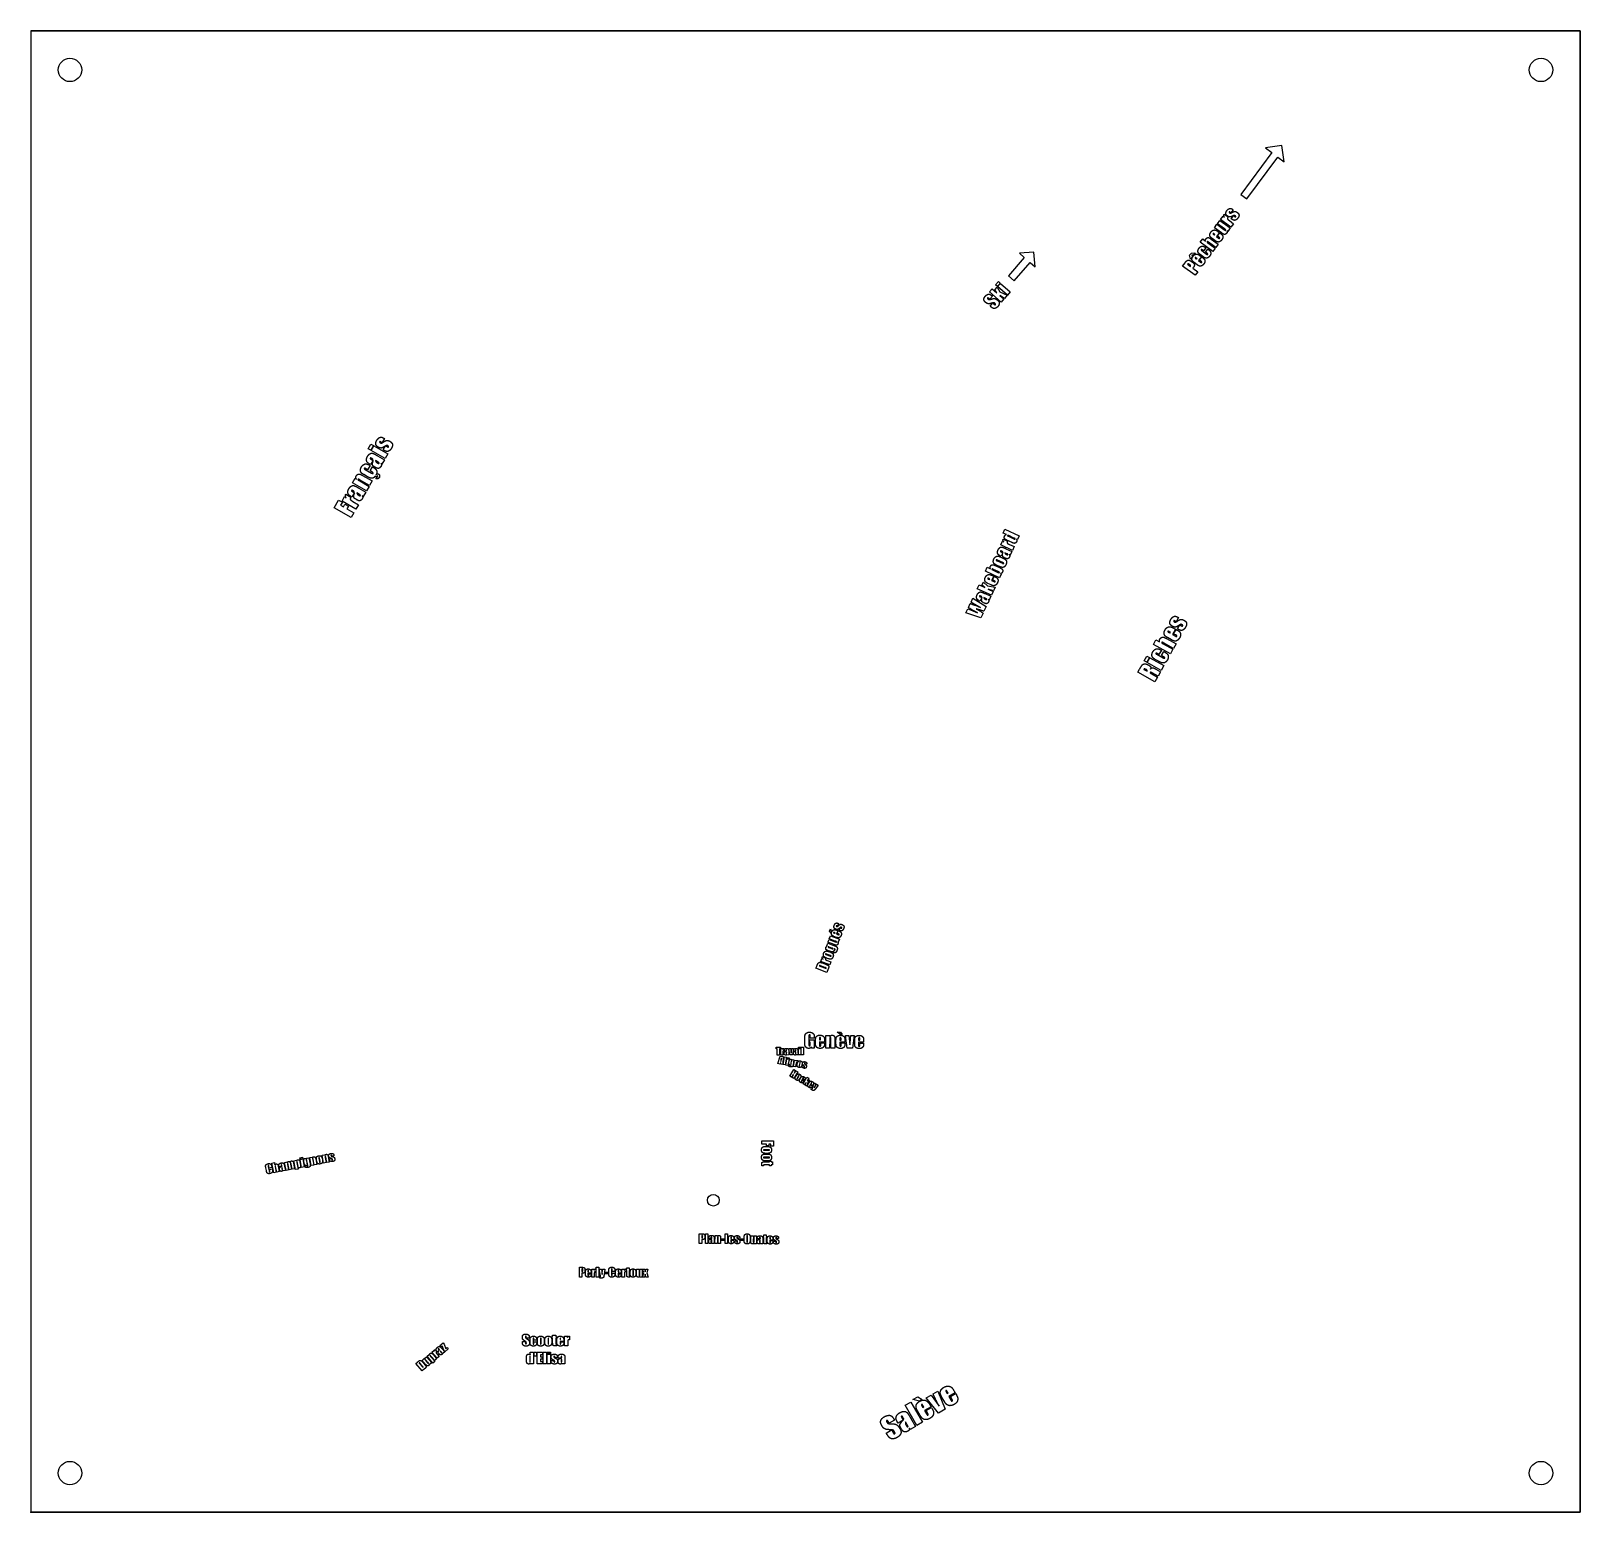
# Model space of a CAD drawing. Header units: millimetres. Extents: x 0 to 397, y 0 to 380.
import ezdxf

# ---------------------------------------------------------------- set-up
doc = ezdxf.new("R2010")
doc.units = ezdxf.units.MM
doc.layers.get('0').update_dxf_attribs({"linetype": 'CONTINUOUS'})

msp = doc.modelspace()

# ---------------------------------------------------------------- linework, layer by layer
for p, q in [((0, 380), (397.26, 380)), ((0, 380), (397.26, 380)), ((0, 380), (0, 0)), ((0, 380), (397.26, 380)), ((397.26, 380), (397.26, 0)), ((397.26, 380), (397.26, 0)), ((397.26, 380), (397.26, 0)), ((308.32, 334.12), (307.74, 333.34)), ((308.13, 334.25), (308.32, 334.12)), ((303.52, 329.53), (304.16, 330.39)), ((304.16, 330.39), (305.95, 329.07)), ((304.28, 330.55), (304.92, 331.41)), ((306.05, 329.24), (304.28, 330.55)), ((304.92, 331.41), (307.57, 329.45)), ((305.1, 331.66), (305.74, 332.52)), ((307.75, 329.69), (305.1, 331.66)), ((305.74, 332.52), (306.05, 332.24)), ((306.04, 333.02), (307.02, 332.29)), ((307.33, 331.34), (308.39, 330.55)), ((307.74, 333.34), (307.56, 333.47)), ((308.39, 330.55), (307.75, 329.69)), ((307.82, 331.83), (308.39, 332.6)), ((307.98, 331.71), (307.82, 331.83)), ((308.39, 332.6), (308.59, 332.45)), ((299.86, 325.77), (300.5, 326.63)), ((303.07, 323.39), (299.86, 325.77)), ((300.5, 326.63), (301.2, 326.11)), ((303.83, 324.41), (301.98, 325.78)), ((302.66, 326.62), (304.47, 325.27)), ((303.65, 326.21), (302.9, 326.76)), ((303.38, 327.75), (303.53, 327.63)), ((303.64, 327.78), (303.49, 327.89)), ((305.29, 328.21), (303.52, 329.53)), ((303.53, 327.63), (303.64, 327.78)), ((304.78, 328.28), (304.03, 327.27)), ((304.03, 327.27), (304.54, 326.88)), ((304.26, 327.39), (304.87, 328.21)), ((304.63, 327.11), (304.26, 327.39)), ((304.4, 328.56), (304.78, 328.28)), ((304.87, 328.21), (305.1, 328.04)), ((306.92, 328.57), (306.71, 328.74)), ((307.57, 329.45), (306.92, 328.57)), ((300.19, 322.09), (299.43, 321.07)), ((299.66, 321.2), (300.27, 322.02)), ((299.8, 322.37), (300.19, 322.09)), ((300.56, 322.11), (299.83, 322.65)), ((300.27, 323.66), (301.49, 322.76)), ((300.27, 322.02), (300.5, 321.85)), ((300.72, 323.56), (300.38, 323.81)), ((301.33, 324.38), (300.72, 323.56)), ((301.21, 323.26), (301.79, 324.04)), ((301.56, 323), (301.21, 323.26)), ((301.84, 325.64), (303.71, 324.25)), ((303.71, 324.25), (303.07, 323.39)), ((304.47, 325.27), (303.83, 324.41)), ((295.35, 319.69), (295.98, 320.55)), ((298.56, 317.31), (295.35, 319.69)), ((296.63, 320.13), (297.35, 319.59)), ((297.23, 319.96), (296.98, 320.15)), ((297.63, 320.85), (297.9, 320.65)), ((298.09, 319.32), (297.96, 319.14)), ((297.96, 319.14), (299.22, 318.2)), ((299.06, 320.01), (298.31, 320.57)), ((299.22, 318.2), (298.56, 317.31)), ((298.79, 321.55), (298.94, 321.44)), ((299.05, 321.59), (298.9, 321.7)), ((298.94, 321.44), (299.05, 321.59)), ((299.43, 321.07), (299.95, 320.69)), ((300.04, 320.92), (299.66, 321.2)), ((245.87, 311.17), (245.61, 311.39)), ((246.55, 311.96), (245.87, 311.17)), ((245.97, 309.42), (246.65, 310.21)), ((246.4, 312.09), (246.55, 311.96)), ((246.65, 310.21), (247.05, 309.86)), ((246.2, 309.22), (245.97, 309.42)), ((90.05, 274.37), (89.81, 274.51)), ((90.65, 275.42), (90.05, 274.37)), ((90.4, 275.56), (90.65, 275.42)), ((88.87, 271.02), (90.66, 269.99)), ((90.36, 272.51), (90.96, 273.55)), ((90.58, 272.38), (90.36, 272.51)), ((90.96, 273.55), (91.23, 273.39)), ((86.33, 265.6), (85.34, 266.17)), ((85.74, 267.49), (87.37, 266.54)), ((86.31, 267.43), (85.86, 267.69)), ((86.95, 268.53), (86.31, 267.43)), ((87.11, 268.73), (86.82, 268.89)), ((86.97, 267.12), (87.57, 268.17)), ((87.43, 266.86), (86.97, 267.12)), ((87.74, 269.83), (87.11, 268.73)), ((87.32, 270.07), (87.74, 269.83)), ((88.4, 267.98), (88.12, 268.14)), ((89, 269.39), (88.34, 269.77)), ((88.53, 266.16), (88.5, 266.18)), ((90.01, 268.85), (89.7, 269.03)), ((90.66, 269.99), (90.01, 268.85)), ((82.48, 264.06), (83.16, 265.24)), ((86.05, 262), (82.48, 264.06)), ((83.16, 265.24), (83.47, 265.04)), ((84.08, 262.72), (85.87, 261.69)), ((84.33, 264.54), (86.72, 263.16)), ((86.84, 263.37), (84.39, 264.79)), ((85.03, 265.97), (87.52, 264.54)), ((86.72, 263.16), (86.05, 262)), ((87.52, 264.54), (86.84, 263.37)), ((88.57, 265.58), (88.28, 265.75)), ((88.46, 265.13), (88.74, 265.61)), ((88.64, 265.71), (88.57, 265.58)), ((79.77, 259.36), (80.44, 260.52)), ((83.33, 257.3), (79.77, 259.36)), ((80.44, 260.52), (80.87, 260.21)), ((80.73, 261.18), (82.06, 260.41)), ((82.31, 260.43), (82.03, 260.59)), ((82.95, 261.52), (82.31, 260.43)), ((82.53, 261.77), (82.95, 261.52)), ((82.58, 259.28), (84.01, 258.46)), ((83.61, 259.68), (83.33, 259.84)), ((84.01, 258.46), (83.33, 257.3)), ((84.21, 261.09), (83.55, 261.47)), ((85.22, 260.55), (84.91, 260.73)), ((85.87, 261.69), (85.22, 260.55)), ((249.34, 251.18), (249.79, 252.16)), ((250.16, 250.8), (249.34, 251.18)), ((249.79, 252.16), (253.42, 250.47)), ((250.66, 250.35), (252.09, 249.69)), ((252.09, 249.9), (250.75, 250.53)), ((253.42, 250.47), (252.96, 249.49)), ((248.69, 248.13), (249.14, 249.1)), ((251.68, 246.73), (248.69, 248.13)), ((248.89, 246.3), (249.24, 246.14)), ((249.14, 249.1), (249.51, 248.89)), ((249.33, 249.65), (250.44, 249.13)), ((250.05, 247.17), (251.55, 246.47)), ((251.61, 248.72), (250.26, 249.36)), ((250.94, 248.26), (252.13, 247.71)), ((251.55, 246.47), (251.11, 245.52)), ((252.13, 247.71), (251.68, 246.73)), ((252.96, 249.49), (252.75, 249.59)), ((244.78, 241.42), (245.24, 242.39)), ((245.24, 242.39), (246.07, 242)), ((247.24, 242.86), (248.54, 242.25)), ((248.38, 242.59), (247.64, 242.94)), ((247.81, 244.04), (249.12, 243.43)), ((249.23, 243.59), (247.89, 244.21)), ((248.56, 245.08), (249.27, 244.75)), ((248.81, 245.22), (248.57, 245.33)), ((249.24, 246.14), (248.81, 245.22)), ((249.89, 244.71), (249.65, 244.83)), ((250.27, 245.88), (249.72, 246.14)), ((251.11, 245.52), (250.85, 245.64)), ((248.41, 239.72), (244.78, 241.42)), ((245.63, 239.33), (245.8, 239.25)), ((245.88, 239.42), (245.71, 239.5)), ((245.8, 239.25), (245.88, 239.42)), ((246.9, 240.13), (246.36, 238.99)), ((246.36, 238.99), (246.95, 238.72)), ((246.47, 240.33), (246.9, 240.13)), ((246.56, 239.16), (246.99, 240.09)), ((246.99, 238.96), (246.56, 239.16)), ((246.74, 241.69), (247.99, 241.1)), ((248.05, 241.29), (246.82, 241.86)), ((246.99, 240.09), (247.25, 239.96)), ((248.83, 240.63), (248.41, 239.72)), ((248.63, 240.78), (248.83, 240.63)), ((241.08, 233.47), (241.53, 234.45)), ((241.53, 234.45), (244.97, 232.35)), ((243.86, 234.61), (243.43, 233.69)), ((243.51, 234.78), (243.86, 234.61)), ((244.9, 234.36), (244.35, 234.61)), ((244.68, 235.64), (246.18, 234.95)), ((246.21, 237.87), (245.36, 238.27)), ((246.18, 234.95), (245.73, 234)), ((239.79, 230.72), (240.25, 231.7)), ((243.61, 229.44), (239.79, 230.72)), ((240.25, 231.7), (241.57, 231.2)), ((240.42, 232.06), (240.9, 233.1)), ((241.57, 231.2), (242.74, 230.71)), ((242.14, 232.64), (243.49, 232.08)), ((243.43, 233.69), (243.19, 233.8)), ((244.18, 230.66), (243.61, 229.44)), ((244.52, 233.19), (244.28, 233.3)), ((244.97, 232.35), (244.39, 231.12)), ((245.73, 234), (245.48, 234.12)), ((293.54, 226.53), (292.78, 225.15)), ((293.02, 226.81), (293.54, 226.53)), ((293.04, 225.34), (293.66, 226.46)), ((293.69, 228.44), (293.45, 228.57)), ((293.66, 226.46), (293.97, 226.29)), ((294.28, 229.49), (293.69, 228.44)), ((294.02, 229.63), (294.28, 229.49)), ((294.03, 226.57), (294.61, 227.63)), ((294.25, 226.45), (294.03, 226.57)), ((294.61, 227.63), (294.89, 227.47)), ((287.85, 222.62), (288.5, 223.79)), ((292.22, 220.19), (287.85, 222.62)), ((288.5, 223.79), (289.46, 223.26)), ((290.32, 222.78), (292.87, 221.36)), ((293, 221.58), (290.48, 222.98)), ((291.18, 224.12), (293.65, 222.75)), ((292.48, 223.77), (291.46, 224.34)), ((291.9, 225.64), (292.1, 225.52)), ((292.21, 225.73), (292.01, 225.84)), ((292.1, 225.52), (292.21, 225.73)), ((292.78, 225.15), (293.48, 224.76)), ((293.65, 222.75), (293, 221.58)), ((293.55, 225.05), (293.04, 225.34)), ((289.32, 218.19), (288.33, 218.74)), ((288.71, 220.07), (290.36, 219.15)), ((289.28, 220.02), (288.82, 220.27)), ((289.9, 221.13), (289.28, 220.02)), ((289.94, 219.72), (290.53, 220.78)), ((290.41, 219.46), (289.94, 219.72)), ((292.87, 221.36), (292.22, 220.19)), ((283.86, 215.45), (284.33, 216.29)), ((288.23, 213.02), (283.86, 215.45)), ((285.38, 216.2), (286.22, 215.73)), ((286.02, 216.15), (285.78, 216.28)), ((286.99, 215.3), (288.91, 214.24)), ((289.04, 214.46), (287.57, 215.28)), ((288.5, 216.26), (289.67, 215.6)), ((289.67, 215.6), (289.04, 214.46)), ((288.91, 214.24), (288.23, 213.02)), ((207.13, 151), (206.87, 150.33)), ((206.96, 151.06), (207.13, 151)), ((204.74, 147.06), (205.02, 147.81)), ((206.28, 146.47), (204.74, 147.06)), ((205.02, 147.81), (207.34, 146.94)), ((206.56, 147.45), (205.91, 147.7)), ((206.05, 148.51), (206.18, 148.46)), ((206.23, 148.59), (206.1, 148.64)), ((206.18, 148.46), (206.23, 148.59)), ((206.95, 149.18), (206.61, 148.29)), ((206.61, 148.29), (207.07, 148.12)), ((206.62, 149.3), (206.95, 149.18)), ((206.87, 150.33), (206.72, 150.38)), ((206.75, 148.43), (207.02, 149.15)), ((207.08, 148.31), (206.75, 148.43)), ((207.02, 149.15), (207.23, 149.07)), ((207.23, 149.25), (207.49, 149.93)), ((207.38, 149.2), (207.23, 149.25)), ((207.49, 149.93), (207.67, 149.86)), ((203.96, 143.03), (204.97, 142.64)), ((205.04, 142.76), (204.01, 143.15)), ((204.06, 145.27), (204.33, 145.97)), ((204.22, 145.17), (204.06, 145.27)), ((205.12, 143.79), (204.3, 144.1)), ((204.33, 145.97), (206.09, 145.3)), ((204.4, 146.17), (204.69, 146.92)), ((205.95, 145.58), (204.4, 146.17)), ((204.46, 143.84), (205.01, 143.64)), ((204.62, 144.84), (205.38, 144.56)), ((205.37, 144.71), (204.67, 144.97)), ((204.69, 146.92), (206.25, 146.33)), ((205.79, 143.54), (206.07, 144.27)), ((206.08, 144.46), (205.94, 144.51)), ((207.05, 146.17), (206.87, 146.25)), ((207.34, 146.94), (207.05, 146.17)), ((201.32, 139.53), (201.54, 140.09)), ((204.13, 138.46), (201.32, 139.53)), ((202.16, 140.1), (203.89, 139.45)), ((203.58, 139.74), (202.52, 140.14)), ((202.55, 141.27), (202.83, 142.03)), ((204.86, 140.4), (202.55, 141.27)), ((202.83, 142.03), (203.12, 141.89)), ((202.95, 142.45), (203.81, 142.12)), ((202.97, 140.87), (203.93, 140.5)), ((204.47, 141.97), (203.89, 142.19)), ((204.48, 139.4), (204.13, 138.46)), ((204.23, 141.5), (205.15, 141.15)), ((205.15, 141.15), (204.86, 140.4)), ((198.46, 120.41), (198.46, 121.6)), ((199.5, 121.99), (199.49, 120.07)), ((199.66, 120.57), (199.66, 121.18)), ((199.66, 121.18), (200.88, 121.17)), ((199.87, 120.57), (199.66, 120.57)), ((199.84, 121.56), (199.84, 121.92)), ((200.88, 121.55), (199.84, 121.56)), ((199.86, 120.1), (199.87, 120.57)), ((200.21, 119.03), (200.12, 119.32)), ((200.88, 121.17), (200.87, 119.03)), ((200.88, 121.73), (200.88, 121.55)), ((201.22, 120.22), (201.22, 121.17)), ((202.22, 120.6), (202.21, 119.89)), ((202.22, 121.37), (202.22, 121.13)), ((202.22, 121.13), (202.51, 121.13)), ((203.51, 120.59), (202.22, 120.6)), ((202.51, 121.13), (202.51, 121.37)), ((202.56, 119.95), (202.56, 120.39)), ((202.56, 120.39), (203.51, 120.38)), ((203.51, 121.03), (203.51, 120.59)), ((203.51, 120.38), (203.51, 120.14)), ((203.83, 119.01), (203.84, 122.29)), ((203.84, 122.29), (204.86, 122.28)), ((204.83, 121.22), (204.82, 119.01)), ((204.86, 122.28), (204.84, 121.98)), ((205.13, 119), (205.14, 121.27)), ((206.14, 121.3), (206.13, 119)), ((206.45, 120.19), (206.45, 121.14)), ((207.45, 120.57), (207.44, 119.86)), ((207.45, 121.35), (207.45, 121.11)), ((207.45, 121.11), (207.74, 121.11)), ((208.74, 120.57), (207.45, 120.57)), ((207.74, 121.11), (207.74, 121.35)), ((207.79, 119.93), (207.79, 120.36)), ((207.79, 120.36), (208.74, 120.35)), ((208.74, 121), (208.74, 120.57)), ((208.74, 120.35), (208.74, 120.11)), ((209.35, 118.98), (208.87, 122.26)), ((208.87, 122.26), (209.76, 122.26)), ((209.76, 122.26), (210.03, 119.86)), ((210.25, 122.26), (211.14, 122.25)), ((211.14, 122.25), (210.66, 118.98)), ((211.25, 120.16), (211.25, 121.12)), ((212.25, 120.55), (212.24, 119.84)), ((212.25, 121.32), (212.25, 121.08)), ((212.25, 121.08), (212.54, 121.08)), ((213.54, 120.54), (212.25, 120.55)), ((212.54, 121.08), (212.54, 121.32)), ((212.59, 119.9), (212.59, 120.33)), ((212.59, 120.33), (213.54, 120.33)), ((213.54, 120.98), (213.54, 120.54)), ((213.54, 120.33), (213.54, 120.09)), ((192.26, 115.68), (192.38, 115.65)), ((192.31, 117.26), (192.3, 118.91)), ((192.3, 118.91), (192.84, 118.91)), ((192.84, 117.26), (192.31, 117.26)), ((192.84, 118.91), (192.82, 118.7)), ((192.84, 117.92), (192.84, 117.26)), ((193.13, 118.94), (193.13, 118.33)), ((193.18, 118.24), (193.18, 118.37)), ((193.69, 118.24), (193.18, 118.24)), ((193.19, 117.64), (193.18, 117.78)), ((193.69, 118.44), (193.69, 118.24)), ((193.8, 117.72), (193.8, 118.02)), ((193.81, 117.26), (193.81, 117.41)), ((194.33, 117.27), (193.81, 117.26)), ((194.33, 118.09), (194.33, 117.27)), ((194.36, 115.21), (194.46, 115.78)), ((194.37, 118.91), (194.86, 118.92)), ((194.63, 117.27), (194.37, 118.91)), ((195.3, 117.27), (194.63, 117.27)), ((194.86, 118.92), (194.97, 117.75)), ((194.98, 115.66), (194.89, 115.13)), ((194.99, 115.16), (195.08, 115.65)), ((195.05, 118.92), (195.53, 118.92)), ((195.15, 115.97), (195.19, 116.08)), ((195.19, 116.08), (195.68, 116)), ((195.53, 118.92), (195.3, 117.27)), ((195.68, 116), (195.47, 114.76)), ((195.55, 118.25), (195.55, 118.38)), ((196.06, 118.25), (195.55, 118.25)), ((195.55, 114.35), (195.83, 115.97)), ((195.56, 117.65), (195.56, 117.78)), ((195.83, 115.97), (196.36, 115.88)), ((196.06, 118.44), (196.06, 118.25)), ((196.17, 117.73), (196.17, 118.03)), ((196.18, 117.27), (196.18, 117.41)), ((196.71, 117.27), (196.18, 117.27)), ((196.36, 115.88), (196.31, 115.68)), ((196.53, 114.8), (196.6, 115.21)), ((196.65, 115.86), (196.55, 115.26)), ((196.7, 118.1), (196.71, 117.27)), ((197.16, 115.27), (197.03, 114.56)), ((197.12, 114.53), (197.25, 115.25)), ((200.87, 119.03), (200.21, 119.03)), ((204.82, 119.01), (203.83, 119.01)), ((206.13, 119), (205.13, 119)), ((210.66, 118.98), (209.35, 118.98)), ((194.28, 114.73), (194.79, 114.64)), ((194.91, 114.66), (194.93, 114.76)), ((196.08, 114.26), (195.55, 114.35)), ((196.19, 114.9), (196.08, 114.26)), ((196.1, 111.69), (196.3, 112.04)), ((196.84, 111.91), (196.48, 111.28)), ((196.55, 111.22), (196.92, 111.86)), ((197.33, 111.49), (197.13, 111.15)), ((197.22, 111.05), (197.44, 111.44)), ((197.97, 111.28), (197.59, 110.63)), ((197.76, 115.04), (197.69, 114.66)), ((197.77, 114.48), (197.79, 114.58)), ((197.79, 114.58), (198.27, 114.5)), ((197.95, 111.05), (198.05, 111.23)), ((198.27, 114.5), (198.24, 114.37)), ((198.45, 114.95), (198.47, 115.06)), ((198.92, 114.87), (198.45, 114.95)), ((198.94, 114.98), (198.92, 114.87)), ((197.72, 110.6), (197.83, 110.79)), ((197.83, 110.79), (198.24, 110.55)), ((198.39, 110.8), (197.95, 111.05)), ((199.33, 109.81), (199.56, 110.21)), ((199.88, 109.68), (199.72, 109.4)), ((199.83, 109.37), (199.95, 109.57)), ((200.42, 109.36), (199.88, 109.68)), ((199.95, 109.57), (200.4, 109.32)), ((200.08, 110.03), (200.03, 109.95)), ((200.03, 109.95), (200.11, 109.9)), ((200.06, 108.43), (200.21, 108.69)), ((200.33, 108.27), (200.06, 108.43)), ((200.11, 109.9), (200.16, 109.98)), ((200.4, 109.32), (200.32, 109.19)), ((200.54, 109.57), (200.42, 109.36)), ((200.44, 108.79), (200.89, 110.11)), ((200.89, 110.11), (201.31, 109.86)), ((201.31, 109.86), (200.89, 108.86)), ((200.89, 108.86), (201.48, 109.77)), ((201.9, 109.52), (201.19, 108.57)), ((201.48, 109.77), (201.9, 109.52)), ((74.67, 91.54), (75.34, 91.67)), ((75.06, 89.52), (74.67, 91.54)), ((75.34, 91.67), (75.37, 91.49)), ((77.11, 91.3), (77.09, 91.44)), ((77.71, 91.41), (77.11, 91.3)), ((77.68, 91.56), (77.71, 91.41)), ((188.07, 92.84), (189.18, 92.84)), ((189.18, 92.97), (188.1, 92.97)), ((188.33, 93.78), (188.95, 93.78)), ((188.33, 91.85), (188.95, 91.85)), ((189, 92.03), (188.41, 92.03)), ((60.36, 87.61), (60.23, 88.31)), ((60.87, 88.64), (61.09, 87.53)), ((61.12, 88.25), (61.03, 88.69)), ((61.8, 88.38), (61.12, 88.25)), ((61.18, 87.91), (61.87, 88.05)), ((61.25, 87.58), (61.18, 87.91)), ((61.75, 88.64), (61.8, 88.38)), ((61.77, 89.52), (62.43, 89.64)), ((62.24, 87.06), (61.77, 89.52)), ((61.87, 88.05), (61.89, 87.92)), ((62.43, 89.64), (62.53, 89.1)), ((62.63, 88.62), (62.9, 87.19)), ((63.03, 87.21), (62.75, 88.62)), ((63.42, 88.72), (63.69, 87.34)), ((63.61, 88.57), (63.57, 88.73)), ((64.23, 88.69), (63.61, 88.57)), ((63.75, 87.83), (63.72, 87.99)), ((64.18, 88.92), (64.23, 88.69)), ((64.48, 88.07), (64.41, 88.44)), ((64.6, 87.51), (64.57, 87.69)), ((65.25, 87.64), (64.6, 87.51)), ((65.03, 89.69), (65.69, 89.82)), ((65.42, 87.67), (65.03, 89.69)), ((65.05, 88.65), (65.25, 87.64)), ((66.06, 87.79), (65.42, 87.67)), ((65.69, 89.82), (65.71, 89.63)), ((65.8, 89.19), (66.06, 87.79)), ((66.2, 87.82), (65.95, 89.1)), ((66.84, 87.94), (66.2, 87.82)), ((66.59, 89.25), (66.84, 87.94)), ((66.97, 87.97), (66.72, 89.28)), ((67.61, 88.09), (66.97, 87.97)), ((67.34, 89.52), (67.61, 88.09)), ((67.42, 90.15), (68.09, 90.28)), ((67.86, 87.85), (67.42, 90.15)), ((68.52, 87.97), (67.86, 87.85)), ((68.09, 90.28), (68.11, 90.1)), ((68.19, 89.68), (68.35, 88.86)), ((68.47, 88.86), (68.31, 89.7)), ((68.43, 88.42), (68.52, 87.97)), ((68.96, 89.85), (69.12, 89.03)), ((70.09, 89.38), (69.95, 90.1)), ((70.2, 88.79), (70.85, 88.92)), ((70.62, 90.19), (70.75, 89.53)), ((70.68, 90.78), (71.29, 90.89)), ((70.68, 90.62), (70.68, 90.78)), ((70.85, 89.61), (70.73, 90.22)), ((70.98, 88.99), (70.96, 89.11)), ((71.29, 90.89), (71.59, 89.35)), ((71.48, 90.93), (72.15, 91.06)), ((71.86, 88.91), (71.48, 90.93)), ((72.52, 89.03), (71.86, 88.91)), ((72.15, 91.06), (72.17, 90.88)), ((72.26, 90.39), (72.52, 89.03)), ((72.64, 89.06), (72.38, 90.45)), ((73.3, 89.18), (72.64, 89.06)), ((73.03, 90.59), (73.3, 89.18)), ((73.32, 89.97), (73.22, 90.47)), ((73.84, 90.79), (74.01, 89.9)), ((74.13, 89.91), (73.96, 90.81)), ((74.65, 90.79), (74.74, 90.31)), ((75.72, 89.65), (75.06, 89.52)), ((75.46, 91), (75.72, 89.65)), ((75.84, 89.67), (75.58, 91.06)), ((76.5, 89.8), (75.84, 89.67)), ((76.23, 91.2), (76.5, 89.8)), ((76.51, 90.57), (77.1, 90.69)), ((76.53, 90.45), (76.51, 90.57)), ((77.1, 90.69), (77.13, 90.53)), ((187.41, 88.82), (187.41, 89.15)), ((187.87, 88.82), (187.41, 88.82)), ((188.07, 90.9), (189.18, 90.9)), ((189.18, 91.04), (188.1, 91.04)), ((189.37, 89.05), (188.12, 89.05)), ((188.19, 89.86), (189.37, 89.86)), ((189, 90.1), (188.41, 90.1)), ((189.37, 89.86), (189.37, 90.01)), ((189.37, 90.01), (189.82, 90.01)), ((189.37, 88.85), (189.37, 89.05)), ((189.82, 88.85), (189.37, 88.85)), ((189.82, 90.01), (189.82, 89.86)), ((189.82, 89.86), (190.2, 89.86)), ((190.2, 89.05), (189.82, 89.05)), ((189.82, 89.05), (189.82, 88.85)), ((190.2, 89.86), (190.2, 89.05)), ((62.9, 87.19), (62.24, 87.06)), ((63.69, 87.34), (63.03, 87.21)), ((171.38, 68.92), (171.4, 71.42)), ((172.03, 68.92), (171.38, 68.92)), ((171.4, 71.42), (172.06, 71.42)), ((172.04, 69.93), (172.03, 68.92)), ((172.22, 69.92), (172.04, 69.93)), ((172.05, 70.99), (172.05, 70.35)), ((172.25, 70.58), (172.26, 70.78)), ((172.8, 70.71), (172.8, 70.5)), ((173.8, 70.16), (173.8, 70.3)), ((174.39, 70.16), (173.8, 70.16)), ((173.8, 69.36), (173.8, 69.53)), ((174.39, 70.37), (174.39, 70.16)), ((174.58, 69.45), (174.58, 69.87)), ((174.59, 68.9), (174.59, 69.08)), ((175.2, 68.89), (174.59, 68.9)), ((175.21, 69.92), (175.2, 68.89)), ((175.41, 68.89), (175.43, 70.94)), ((176.04, 68.89), (175.41, 68.89)), ((175.43, 70.94), (176.06, 70.94)), ((176.05, 70.27), (176.04, 68.89)), ((176.06, 70.94), (176.05, 70.75)), ((176.23, 68.89), (176.24, 70.31)), ((176.85, 68.88), (176.23, 68.89)), ((176.86, 70.32), (176.85, 68.88)), ((178.85, 69.61), (178.86, 70.21)), ((179.48, 69.85), (179.47, 69.41)), ((179.48, 70.33), (179.48, 70.18)), ((179.48, 70.18), (179.66, 70.18)), ((180.28, 69.84), (179.48, 69.85)), ((179.66, 70.18), (179.66, 70.33)), ((179.69, 69.45), (179.69, 69.72)), ((179.69, 69.72), (180.28, 69.71)), ((180.29, 70.12), (180.28, 69.84)), ((180.28, 69.71), (180.28, 69.56)), ((180.46, 69.48), (180.46, 69.57)), ((180.46, 69.57), (181.01, 69.57)), ((181.01, 69.57), (181.01, 69.44)), ((181.21, 70.24), (181.21, 70.35)), ((181.77, 70.24), (181.21, 70.24)), ((181.77, 70.36), (181.77, 70.24)), ((182.91, 69.87), (182.91, 70.3)), ((183.56, 70.69), (183.56, 69.52)), ((183.76, 69.54), (183.77, 70.69)), ((184.42, 70.29), (184.41, 69.86)), ((184.62, 69.49), (184.63, 70.87)), ((184.63, 70.87), (185.26, 70.87)), ((185.26, 70.87), (185.25, 69.47)), ((185.42, 68.82), (185.43, 68.99)), ((186.06, 68.81), (185.42, 68.82)), ((185.44, 69.49), (185.45, 70.87)), ((185.45, 70.87), (186.07, 70.86)), ((186.07, 70.86), (186.06, 68.81)), ((186.26, 70.07), (186.26, 70.2)), ((186.85, 70.06), (186.26, 70.07)), ((186.26, 69.27), (186.26, 69.44)), ((186.85, 70.28), (186.85, 70.06)), ((187.04, 69.36), (187.04, 69.78)), ((187.05, 68.8), (187.05, 68.99)), ((187.66, 68.8), (187.05, 68.8)), ((187.67, 69.83), (187.66, 68.8)), ((187.78, 70.47), (187.79, 70.8)), ((187.92, 70.47), (187.78, 70.47)), ((187.79, 70.8), (187.92, 70.8)), ((187.91, 69.43), (187.92, 70.47)), ((187.92, 70.8), (187.92, 71.12)), ((187.92, 71.12), (188.55, 71.12)), ((188.73, 68.79), (188.47, 68.79)), ((188.71, 70.47), (188.54, 70.47)), ((188.54, 70.47), (188.54, 69.37)), ((188.55, 71.12), (188.55, 70.79)), ((188.55, 70.79), (188.72, 70.79)), ((188.72, 70.79), (188.71, 70.47)), ((188.73, 69.12), (188.73, 68.79)), ((188.82, 69.53), (188.83, 70.13)), ((189.45, 70.26), (189.45, 70.11)), ((189.45, 70.11), (189.64, 70.11)), ((190.26, 69.77), (189.45, 69.77)), ((189.45, 69.77), (189.45, 69.33)), ((189.64, 70.11), (189.64, 70.26)), ((189.66, 69.37), (189.67, 69.64)), ((189.67, 69.64), (190.26, 69.64)), ((190.26, 70.04), (190.26, 69.77)), ((190.26, 69.64), (190.26, 69.48)), ((190.43, 69.4), (190.43, 69.5)), ((190.43, 69.5), (190.98, 69.49)), ((190.98, 69.49), (190.98, 69.36)), ((191.19, 70.17), (191.19, 70.28)), ((191.74, 70.16), (191.19, 70.17)), ((191.74, 70.28), (191.74, 70.16)), ((140.66, 62.79), (141.32, 62.79)), ((140.66, 60.29), (140.66, 62.79)), ((141.31, 60.29), (140.66, 60.29)), ((141.31, 62.37), (141.31, 61.73)), ((141.49, 61.3), (141.31, 61.3)), ((141.31, 61.3), (141.31, 60.29)), ((141.52, 61.95), (141.52, 62.16)), ((142.06, 62.09), (142.06, 61.88)), ((142.21, 61.04), (142.21, 61.63)), ((142.84, 61.76), (142.84, 61.61)), ((142.84, 61.61), (143.02, 61.61)), ((143.64, 61.28), (142.84, 61.28)), ((142.84, 61.28), (142.84, 60.84)), ((143.02, 61.61), (143.02, 61.76)), ((143.05, 60.88), (143.05, 61.15)), ((143.05, 61.15), (143.64, 61.15)), ((143.64, 61.55), (143.64, 61.28)), ((143.64, 61.15), (143.64, 61)), ((143.85, 60.29), (143.85, 62.34)), ((143.85, 62.34), (144.47, 62.34)), ((144.47, 60.29), (143.85, 60.29)), ((144.47, 62.34), (144.45, 62.07)), ((144.47, 61.1), (144.47, 60.29)), ((144.84, 62.38), (144.84, 61.66)), ((146.06, 60.63), (145.72, 62.34)), ((145.72, 62.34), (146.28, 62.34)), ((145.87, 60.01), (145.87, 60.33)), ((146.25, 60.01), (145.87, 60.01)), ((146.28, 62.34), (146.49, 60.96)), ((146.49, 60.96), (146.59, 62.34)), ((146.59, 62.34), (147.15, 62.34)), ((147.15, 62.34), (146.97, 60.86)), ((148.19, 61.18), (148.19, 61.91)), ((148.84, 62.12), (148.84, 60.96)), ((149.08, 61.7), (149.08, 62.14)), ((149.73, 61.7), (149.08, 61.7)), ((149.08, 60.98), (149.08, 61.3)), ((149.08, 61.3), (149.73, 61.3)), ((149.73, 61.94), (149.73, 61.7)), ((149.73, 61.3), (149.73, 61.2)), ((149.93, 61.04), (149.93, 61.63)), ((150.55, 61.76), (150.55, 61.61)), ((150.55, 61.61), (150.73, 61.61)), ((151.36, 61.28), (150.55, 61.28)), ((150.55, 61.28), (150.55, 60.84)), ((150.73, 61.61), (150.73, 61.76)), ((150.77, 60.88), (150.77, 61.15)), ((150.77, 61.15), (151.36, 61.15)), ((151.36, 61.55), (151.36, 61.28)), ((151.36, 61.15), (151.36, 61)), ((151.56, 60.29), (151.56, 62.34)), ((151.56, 62.34), (152.19, 62.34)), ((152.19, 60.29), (151.56, 60.29)), ((152.19, 62.34), (152.16, 62.07)), ((152.19, 61.1), (152.19, 60.29)), ((152.55, 62.38), (152.55, 61.66)), ((152.65, 61.97), (152.65, 62.29)), ((152.65, 62.29), (152.78, 62.29)), ((152.78, 61.97), (152.65, 61.97)), ((152.78, 62.29), (152.78, 62.62)), ((152.78, 62.62), (153.41, 62.62)), ((152.78, 60.93), (152.78, 61.97)), ((153.6, 60.29), (153.35, 60.29)), ((153.41, 62.62), (153.41, 62.29)), ((153.41, 62.29), (153.58, 62.29)), ((153.58, 61.97), (153.41, 61.97)), ((153.41, 61.97), (153.41, 60.87)), ((153.58, 62.29), (153.58, 61.97)), ((153.6, 60.62), (153.6, 60.29)), ((153.7, 61.05), (153.7, 61.58)), ((154.32, 61.78), (154.32, 60.85)), ((154.5, 60.83), (154.5, 61.78)), ((155.13, 61.62), (155.13, 61.12)), ((155.32, 60.96), (155.32, 62.34)), ((155.32, 62.34), (155.95, 62.34)), ((155.95, 62.34), (155.95, 60.95)), ((156.12, 60.29), (156.14, 60.46)), ((156.76, 60.29), (156.12, 60.29)), ((156.14, 60.96), (156.14, 62.34)), ((156.14, 62.34), (156.76, 62.34)), ((156.76, 62.34), (156.76, 60.29)), ((157.14, 61.36), (156.87, 62.34)), ((156.87, 62.34), (157.39, 62.34)), ((156.87, 60.29), (157.14, 61.36)), ((157.39, 60.29), (156.87, 60.29)), ((157.67, 62.34), (158.22, 62.34)), ((158.27, 60.29), (157.67, 60.29)), ((158.22, 62.34), (157.97, 61.36)), ((157.97, 61.36), (158.27, 60.29)), ((126.04, 43.5), (126.04, 43.73)), ((126.04, 43.73), (126.83, 43.73)), ((126.83, 43.73), (126.83, 43.34)), ((126.99, 44.65), (126.99, 44.91)), ((127.77, 44.65), (126.99, 44.65)), ((127.77, 44.8), (127.77, 44.65)), ((127.99, 43.55), (127.99, 44.23)), ((128.8, 44.42), (128.8, 43.28)), ((128.94, 44.1), (128.94, 44.42)), ((129.71, 44.1), (128.94, 44.1)), ((129.86, 43.54), (129.86, 44.15)), ((130.67, 44.39), (130.67, 43.3)), ((130.81, 43.28), (130.81, 44.39)), ((131.61, 44.2), (131.61, 43.62)), ((131.8, 43.54), (131.8, 44.15)), ((132.6, 44.39), (132.6, 43.3)), ((132.74, 43.28), (132.74, 44.39)), ((133.55, 44.2), (133.55, 43.62)), ((133.63, 44.57), (133.63, 45.03)), ((133.63, 45.03), (133.79, 45.03)), ((133.79, 44.57), (133.63, 44.57)), ((133.79, 45.03), (133.79, 45.4)), ((133.79, 45.4), (134.6, 45.4)), ((133.79, 43.39), (133.79, 44.57)), ((134.6, 45.4), (134.6, 45.03)), ((134.6, 45.03), (134.79, 45.03)), ((134.79, 44.57), (134.6, 44.57)), ((134.6, 44.57), (134.6, 43.33)), ((134.79, 45.03), (134.79, 44.57)), ((134.88, 43.52), (134.88, 44.22)), ((135.69, 44.37), (135.69, 44.23)), ((135.69, 44.23), (135.83, 44.23)), ((136.63, 43.77), (135.69, 43.77)), ((135.69, 43.77), (135.69, 43.28)), ((135.83, 44.23), (135.83, 44.37)), ((136.63, 44.12), (136.63, 43.77)), ((136.84, 42.61), (136.84, 45.08)), ((136.84, 45.08), (137.64, 45.08)), ((137.64, 45.08), (137.61, 44.77)), ((138.07, 45.13), (138.07, 44.21)), ((100.92, 39.42), (101.44, 39.86)), ((101.44, 39.86), (102.76, 38.28)), ((101.58, 39.98), (102.11, 40.42)), ((103.09, 38.18), (101.58, 39.98)), ((102.11, 40.42), (102.21, 40.28)), ((102.49, 39.94), (103.03, 39.31)), ((103.14, 39.36), (102.58, 40.02)), ((102.84, 41.03), (103.35, 41.46)), ((104.16, 39.45), (102.84, 41.03)), ((103.08, 40.47), (103.62, 39.83)), ((103.35, 41.46), (103.5, 41.24)), ((103.6, 41.72), (104.09, 41.13)), ((104.22, 41.1), (104.11, 41.22)), ((104.15, 40.51), (104.68, 39.88)), ((104.68, 39.88), (104.16, 39.45)), ((104.7, 41.5), (104.22, 41.1)), ((104.55, 41.69), (104.7, 41.5)), ((104.7, 40.52), (104.59, 40.65)), ((105.22, 41.08), (104.98, 41.38)), ((105.44, 41.87), (106.1, 41.08)), ((105.6, 40.66), (105.49, 40.8)), ((106.1, 41.08), (105.6, 40.66)), ((127.11, 38.68), (127.11, 39.8)), ((127.91, 39.84), (127.91, 38.66)), ((128.06, 40.33), (128.06, 41)), ((128.06, 41), (128.87, 41)), ((128.06, 38.73), (128.06, 39.84)), ((128.87, 41), (128.87, 38)), ((128.98, 43.35), (128.98, 43.67)), ((128.98, 43.67), (129.71, 43.67)), ((134.28, 39.64), (134.28, 39.81)), ((134.82, 42.61), (134.49, 42.61)), ((134.82, 43.07), (134.82, 42.61)), ((135, 39.81), (135, 39.64)), ((135.86, 43.33), (135.86, 43.69)), ((135.86, 43.69), (136.63, 43.69)), ((135.95, 39.76), (135.95, 39.47)), ((136.63, 43.69), (136.63, 43.47)), ((137.64, 42.61), (136.84, 42.61)), ((137.64, 43.6), (137.64, 42.61)), ((98.72, 38.15), (99.11, 38.47)), ((100.33, 36.23), (98.72, 38.15)), ((99.56, 38.23), (100.55, 37.05)), ((100.45, 37.38), (99.84, 38.11)), ((100.32, 38.91), (100.83, 39.35)), ((101.2, 37.86), (100.32, 38.91)), ((100.96, 36.77), (100.33, 36.23)), ((100.47, 38.45), (101.02, 37.8)), ((100.83, 39.35), (101.73, 38.28)), ((101.81, 38.37), (100.92, 39.42)), ((102.24, 37.84), (102.14, 37.97)), ((102.76, 38.28), (102.24, 37.84)), ((103.61, 38.61), (103.09, 38.18)), ((103.31, 38.96), (103.61, 38.61)), ((128.06, 38), (128.06, 38.18)), ((128.87, 38), (128.06, 38)), ((133.4, 38.77), (133.4, 38.92)), ((133.4, 38.92), (134.13, 38.92)), ((134.13, 38.92), (134.13, 38.73)), ((135, 39.64), (134.28, 39.64)), ((135.18, 39.47), (135.18, 39.67)), ((135.95, 39.47), (135.18, 39.47)), ((135.18, 38.58), (135.18, 38.77)), ((136.1, 38.69), (136.1, 39.15)), ((136.12, 38), (136.12, 38.22)), ((136.91, 38), (136.12, 38)), ((136.91, 39.25), (136.91, 38)), ((229.6, 29.3), (230.86, 30.02)), ((232.72, 25.39), (229.6, 29.3)), ((230.86, 30.02), (232.9, 27.16)), ((231.36, 30.31), (232.61, 31.03)), ((232.61, 31.03), (234.49, 26.4)), ((234.25, 28.37), (233.55, 29.58)), ((234.8, 30.65), (234.94, 30.41)), ((234.94, 30.41), (235.18, 30.55)), ((235.18, 30.55), (235.04, 30.79)), ((237.04, 30.55), (235.4, 29.6)), ((235.4, 29.6), (235.88, 28.77)), ((235.79, 29.64), (237.12, 30.41)), ((236.14, 29.03), (235.79, 29.64)), ((236.68, 31.16), (237.04, 30.55)), ((237.12, 30.41), (237.33, 30.04)), ((221.28, 23.85), (221.43, 23.58)), ((223.4, 24.07), (223.69, 23.57)), ((225.58, 24.13), (226.82, 21.98)), ((228.04, 24.78), (227.34, 26)), ((228.59, 27.06), (228.73, 26.82)), ((228.73, 26.82), (228.97, 26.96)), ((228.97, 26.96), (228.83, 27.2)), ((230.83, 26.96), (229.19, 26.02)), ((229.19, 26.02), (229.67, 25.18)), ((229.58, 26.06), (230.91, 26.82)), ((229.93, 25.44), (229.58, 26.06)), ((230.48, 27.58), (230.83, 26.96)), ((230.91, 26.82), (231.13, 26.45)), ((234.49, 26.4), (232.72, 25.39)), ((219.36, 20.26), (220.71, 21.05)), ((219.59, 19.87), (219.36, 20.26)), ((220.08, 22.8), (219.82, 23.24)), ((221.43, 23.58), (220.08, 22.8)), ((220.71, 21.05), (221.1, 20.37)), ((222.37, 22.8), (222.17, 23.15)), ((223.69, 23.57), (222.37, 22.8)), ((223.27, 21.25), (223.07, 21.59)), ((224.74, 22.36), (224.29, 23.15)), ((225.46, 21.2), (225.25, 21.56)), ((226.82, 21.98), (225.46, 21.2)), ((397.26, 0), (0, 0)), ((0, 0), (397.26, 0))]:
    msp.add_line(p, q)
for points in [[(0, 0), (397.26, 0), (397.26, 380), (0, 380)], [(310.24, 338.08), (311.84, 336.89), (319.8, 347.62), (321.41, 346.42), (320.79, 350.62), (316.59, 350), (318.19, 348.81)], [(250.66, 317.15), (252.18, 315.85), (256.26, 320.57), (257.5, 319.5), (257.23, 323.22), (253.5, 322.95), (254.74, 321.88)], [(297.74, 322.46), (297.84, 322.07), (297.39, 321.47), (297.15, 322.45), (297.59, 323.03), (298.57, 323.06), (298.14, 322.47)], [(247.77, 314.25), (248.51, 313.08), (250.34, 312.18), (249.67, 311.4), (248.47, 312.15), (249.53, 311.24), (248.82, 310.43), (245.8, 313.04), (246.5, 313.86), (247.74, 312.79), (247.17, 313.56)], [(248.09, 315.7), (248.55, 315.31), (247.83, 314.47), (247.37, 314.87)], [(248.62, 315.24), (251.12, 313.09), (250.4, 312.25), (247.9, 314.41)], [(87.2, 273.99), (87.86, 273.61), (87.17, 272.42), (86.51, 272.8)], [(87.96, 273.55), (91.53, 271.49), (90.84, 270.3), (87.27, 272.36)], [(77.77, 257.65), (78.9, 259.62), (79.86, 259.07), (79.42, 258.31), (80.11, 257.91), (80.5, 258.59), (81.41, 258.06), (81.02, 257.38), (82.79, 256.36), (82.1, 255.15)], [(244.24, 238.59), (245.27, 237.67), (247.28, 237.3), (246.84, 236.37), (245.49, 236.77), (246.75, 236.18), (246.3, 235.21), (242.67, 236.9), (243.13, 237.87), (244.61, 237.18), (243.86, 237.77)], [(286.17, 219.59), (286.83, 219.22), (286.16, 218.01), (285.5, 218.38)], [(286.94, 219.16), (290.54, 217.16), (289.87, 215.95), (286.27, 217.96)], [(205.03, 149.67), (205.34, 148.89), (205.19, 148.5), (204.78, 149.01)], [(206.76, 123.16), (207.64, 123.16), (208.07, 122.49), (207.57, 122.49)], [(192.23, 119.26), (192.23, 118.82), (191.93, 118.82), (191.93, 117.26), (191.37, 117.26), (191.37, 118.82), (191.07, 118.82), (191.07, 119.26)], [(197.4, 119.27), (197.4, 118.97), (196.84, 118.97), (196.84, 119.27)], [(198.09, 119.28), (198.09, 117.28), (197.54, 117.27), (197.53, 119.27)], [(192.91, 116.84), (192.85, 114.82), (192.29, 114.91), (192.33, 115.26), (192.19, 115.29), (192.1, 114.95), (191.54, 115.04), (192.14, 116.97)], [(193.79, 116.68), (193.45, 114.71), (192.9, 114.81), (193.24, 116.78)], [(194.41, 116.22), (194.13, 114.6), (193.58, 114.69), (193.86, 116.31)], [(194.47, 116.57), (194.42, 116.27), (193.87, 116.36), (193.92, 116.66)], [(197.4, 118.92), (197.4, 117.27), (196.85, 117.27), (196.84, 118.92)], [(196.66, 112.96), (195.66, 111.23), (195.17, 111.51), (195.58, 112.22), (195.49, 112.27), (195.08, 111.56), (194.6, 111.84), (195.6, 113.57), (196.08, 113.29), (195.74, 112.69), (195.82, 112.63), (196.17, 113.24)], [(199.77, 110.75), (199.27, 110.28), (199, 109.3), (198.55, 109.55), (198.81, 110.21), (198.46, 109.61), (198, 109.88), (199, 111.61), (199.46, 111.34), (199.05, 110.63), (199.38, 110.98)], [(190.41, 95.24), (190.41, 93.88), (189.75, 93.88), (189.75, 94.4), (189.27, 94.4), (189.27, 93.93), (188.63, 93.93), (188.63, 94.4), (187.41, 94.4), (187.41, 95.24)], [(69.62, 91.02), (69.69, 90.65), (69.01, 90.52), (68.94, 90.89)], [(69.7, 90.59), (70.09, 88.57), (69.41, 88.44), (69.02, 90.46)], [(173.61, 71.41), (173.6, 68.91), (172.95, 68.91), (172.97, 71.41)], [(177.84, 70.11), (177.84, 69.68), (177.02, 69.69), (177.02, 70.12)], [(178.66, 71.37), (178.64, 68.87), (178, 68.87), (178.02, 71.37)], [(182.74, 70.08), (182.74, 69.65), (181.92, 69.65), (181.92, 70.08)], [(145.62, 62.79), (145.62, 60.29), (144.98, 60.29), (144.98, 62.79)], [(148.03, 61.53), (148.03, 61.1), (147.21, 61.1), (147.21, 61.53)], [(105.69, 43.42), (106, 43.06), (106.37, 41.91), (106.72, 42.2), (107.01, 41.84), (106.17, 41.14), (105.88, 41.49), (105.49, 42.66), (105.18, 42.39), (104.88, 42.75)], [(129.13, 39.99), (129.03, 40.51), (129.03, 41), (129.66, 41), (129.66, 40.52), (129.57, 39.99)], [(129.81, 41), (131.16, 41), (131.16, 40.34), (130.65, 40.34), (130.65, 39.86), (131.13, 39.86), (131.13, 39.23), (130.65, 39.23), (130.65, 38.66), (131.21, 38.66), (131.21, 38), (129.81, 38)], [(132.19, 41), (132.19, 38), (131.37, 38), (131.37, 41)], [(133.23, 41), (133.23, 40.55), (132.4, 40.55), (132.4, 41)], [(133.23, 40.48), (133.23, 38), (132.4, 38), (132.4, 40.48)], [(225.63, 28.22), (228.63, 23.02), (227.2, 22.2), (224.2, 27.39)], [(226.2, 28.84), (227.42, 29.54), (228.57, 28.9), (227.84, 28.48)]]:
    msp.add_lwpolyline(points, close=True)
for centre, radius in [((10, 370), 3), ((387.26, 370), 3), ((175, 80), 1.5), ((10, 10), 3), ((387.26, 10), 3)]:
    msp.add_circle(centre, radius)
for points in [[(306.45, 333.4), (306.52, 333.66), (306.71, 333.93)], [(306.71, 333.93), (306.91, 334.19), (307.11, 334.33)], [(307.11, 334.33), (307.32, 334.47), (307.51, 334.48)], [(307.51, 334.48), (307.7, 334.5), (307.82, 334.45)], [(307.82, 334.45), (307.93, 334.4), (308.13, 334.25)], [(306.05, 332.24), (305.77, 332.61), (306.04, 333.02)], [(306.47, 332.93), (306.38, 333.13), (306.45, 333.4)], [(306.88, 332.49), (306.56, 332.72), (306.47, 332.93)], [(307.02, 332.29), (306.84, 332.04), (306.82, 331.92)], [(306.82, 331.92), (306.81, 331.79), (306.89, 331.7)], [(307.34, 332.28), (307.11, 332.32), (306.88, 332.49)], [(306.89, 331.7), (306.96, 331.61), (307.33, 331.34)], [(307.27, 333.57), (307.24, 333.52), (307.25, 333.48)], [(307.25, 333.48), (307.26, 333.43), (307.34, 333.38)], [(307.35, 333.61), (307.31, 333.62), (307.27, 333.57)], [(307.34, 333.38), (307.45, 333.29), (307.51, 333.27)], [(308.03, 332.44), (307.56, 332.23), (307.34, 332.28)], [(307.56, 333.47), (307.39, 333.6), (307.35, 333.61)], [(307.51, 333.27), (307.56, 333.25), (307.68, 333.28)], [(307.68, 333.28), (307.8, 333.31), (308.11, 333.47)], [(308.54, 331.42), (308.31, 331.46), (307.98, 331.71)], [(308.62, 332.68), (308.55, 332.67), (308.03, 332.44)], [(308.11, 333.47), (308.54, 333.69), (308.78, 333.69)], [(309.03, 331.53), (308.77, 331.38), (308.54, 331.42)], [(308.59, 332.45), (308.79, 332.31), (308.85, 332.29)], [(308.85, 332.56), (308.68, 332.69), (308.62, 332.68)], [(308.78, 333.69), (309.02, 333.69), (309.31, 333.47)], [(308.98, 332.43), (308.97, 332.48), (308.85, 332.56)], [(308.85, 332.29), (308.91, 332.28), (308.95, 332.32)], [(308.95, 332.32), (308.99, 332.39), (308.98, 332.43)], [(309.52, 331.99), (309.3, 331.68), (309.03, 331.53)], [(309.31, 333.47), (309.63, 333.23), (309.74, 333.02)], [(309.79, 332.53), (309.73, 332.27), (309.52, 331.99)], [(309.74, 333.02), (309.85, 332.8), (309.79, 332.53)], [(301.2, 326.11), (301.14, 326.21), (301.18, 326.37)], [(301.18, 326.37), (301.23, 326.54), (301.33, 326.68)], [(301.33, 326.68), (301.49, 326.89), (301.72, 326.97)], [(301.61, 325.93), (301.58, 325.89), (301.61, 325.84)], [(301.7, 325.96), (301.64, 325.98), (301.61, 325.93)], [(301.61, 325.84), (301.65, 325.78), (301.84, 325.64)], [(301.98, 325.78), (301.76, 325.94), (301.7, 325.96)], [(301.72, 326.97), (301.95, 327.04), (302.12, 326.96)], [(302.12, 326.96), (302.29, 326.89), (302.66, 326.62)], [(302.42, 327.27), (302.29, 327.51), (302.34, 327.81)], [(302.34, 327.81), (302.4, 328.11), (302.6, 328.39)], [(302.9, 326.76), (302.56, 327.02), (302.42, 327.27)], [(302.6, 328.39), (302.85, 328.73), (303.15, 328.86)], [(303.16, 328.03), (303.12, 327.98), (303.15, 327.94)], [(303.15, 328.86), (303.45, 328.98), (303.73, 328.91)], [(303.15, 327.94), (303.17, 327.9), (303.38, 327.75)], [(303.25, 328.05), (303.19, 328.07), (303.16, 328.03)], [(303.49, 327.89), (303.3, 328.04), (303.25, 328.05)], [(304.13, 325.91), (303.95, 325.99), (303.65, 326.21)], [(303.73, 328.91), (304.02, 328.84), (304.4, 328.56)], [(304.54, 325.85), (304.32, 325.84), (304.13, 325.91)], [(304.54, 326.88), (304.71, 326.76), (304.76, 326.75)], [(304.97, 326.01), (304.75, 325.87), (304.54, 325.85)], [(304.85, 326.91), (304.82, 326.97), (304.63, 327.11)], [(304.76, 326.75), (304.81, 326.74), (304.84, 326.79)], [(304.84, 326.79), (304.89, 326.85), (304.85, 326.91)], [(305.38, 326.41), (305.2, 326.15), (304.97, 326.01)], [(305.1, 328.04), (305.34, 327.86), (305.45, 327.73)], [(305.76, 327.89), (305.63, 327.97), (305.29, 328.21)], [(305.64, 326.91), (305.58, 326.67), (305.38, 326.41)], [(305.45, 327.73), (305.56, 327.6), (305.63, 327.37)], [(305.63, 327.37), (305.69, 327.14), (305.64, 326.91)], [(306.04, 327.8), (305.88, 327.82), (305.76, 327.89)], [(305.95, 329.07), (306.25, 328.85), (306.3, 328.83)], [(306.35, 327.85), (306.19, 327.78), (306.04, 327.8)], [(306.39, 328.96), (306.36, 329.01), (306.05, 329.24)], [(306.3, 328.83), (306.34, 328.81), (306.38, 328.86)], [(306.65, 328.11), (306.51, 327.93), (306.35, 327.85)], [(306.38, 328.86), (306.42, 328.92), (306.39, 328.96)], [(306.8, 328.46), (306.77, 328.28), (306.65, 328.11)], [(306.71, 328.74), (306.82, 328.64), (306.8, 328.46)], [(297.75, 321.62), (297.8, 321.92), (298.01, 322.2)], [(298.01, 322.2), (298.26, 322.54), (298.56, 322.66)], [(298.57, 321.84), (298.53, 321.78), (298.55, 321.75)], [(298.56, 322.66), (298.86, 322.79), (299.14, 322.72)], [(298.65, 321.86), (298.6, 321.88), (298.57, 321.84)], [(298.9, 321.7), (298.71, 321.84), (298.65, 321.86)], [(299.14, 322.72), (299.42, 322.65), (299.8, 322.37)], [(299.37, 323.1), (299.25, 323.3), (299.28, 323.62)], [(299.28, 323.62), (299.31, 323.95), (299.55, 324.27)], [(299.83, 322.65), (299.5, 322.9), (299.37, 323.1)], [(299.55, 324.27), (299.78, 324.59), (300.09, 324.71)], [(300.1, 323.9), (300.07, 323.86), (300.09, 323.82)], [(300.09, 324.71), (300.39, 324.84), (300.66, 324.76)], [(300.09, 323.82), (300.11, 323.78), (300.27, 323.66)], [(300.18, 323.93), (300.13, 323.94), (300.1, 323.9)], [(300.38, 323.81), (300.24, 323.92), (300.18, 323.93)], [(300.5, 321.85), (300.74, 321.67), (300.85, 321.54)], [(301.22, 321.75), (300.95, 321.82), (300.56, 322.11)], [(300.66, 324.76), (300.92, 324.68), (301.33, 324.38)], [(301.77, 321.79), (301.5, 321.67), (301.22, 321.75)], [(301.49, 322.76), (301.62, 322.66), (301.69, 322.65)], [(301.79, 322.8), (301.75, 322.86), (301.56, 323)], [(301.69, 322.65), (301.76, 322.64), (301.79, 322.68)], [(302.3, 322.24), (302.04, 321.9), (301.77, 321.79)], [(301.79, 324.04), (302.14, 323.78), (302.28, 323.64)], [(301.79, 322.68), (301.83, 322.73), (301.79, 322.8)], [(302.28, 323.64), (302.43, 323.49), (302.51, 323.25)], [(302.55, 322.76), (302.5, 322.51), (302.3, 322.24)], [(302.51, 323.25), (302.6, 323.01), (302.55, 322.76)], [(295.98, 320.55), (296.24, 320.89), (296.43, 321.04)], [(296.43, 321.04), (296.63, 321.18), (296.8, 321.2)], [(296.77, 320.24), (296.7, 320.23), (296.63, 320.13)], [(296.98, 320.15), (296.84, 320.25), (296.77, 320.24)], [(296.8, 321.2), (296.98, 321.22), (297.16, 321.14)], [(297.16, 321.14), (297.33, 321.07), (297.63, 320.85)], [(297.41, 319.77), (297.39, 319.84), (297.23, 319.96)], [(297.35, 319.59), (297.33, 319.58), (297.36, 319.61)], [(297.36, 319.61), (297.43, 319.71), (297.41, 319.77)], [(297.83, 321.07), (297.7, 321.32), (297.75, 321.62)], [(298.31, 320.57), (297.96, 320.83), (297.83, 321.07)], [(297.9, 320.65), (298.21, 320.42), (298.31, 320.24)], [(298.35, 319.83), (298.3, 319.59), (298.09, 319.32)], [(298.31, 320.24), (298.4, 320.06), (298.35, 319.83)], [(298.55, 321.75), (298.58, 321.71), (298.79, 321.55)], [(299.54, 319.72), (299.35, 319.8), (299.06, 320.01)], [(299.94, 319.66), (299.73, 319.65), (299.54, 319.72)], [(300.38, 319.82), (300.16, 319.68), (299.94, 319.66)], [(299.95, 320.69), (300.12, 320.57), (300.16, 320.56)], [(300.26, 320.72), (300.22, 320.78), (300.04, 320.92)], [(300.16, 320.56), (300.21, 320.55), (300.25, 320.6)], [(300.25, 320.6), (300.29, 320.66), (300.26, 320.72)], [(300.79, 320.22), (300.6, 319.96), (300.38, 319.82)], [(301.04, 320.72), (300.99, 320.48), (300.79, 320.22)], [(300.85, 321.54), (300.96, 321.41), (301.03, 321.18)], [(301.03, 321.18), (301.1, 320.95), (301.04, 320.72)], [(244.42, 310.87), (244.34, 311.11), (244.42, 311.39)], [(244.42, 311.39), (244.5, 311.67), (244.75, 311.95)], [(244.86, 310.33), (244.51, 310.64), (244.42, 310.87)], [(244.75, 311.95), (245.01, 312.26), (245.3, 312.39)], [(245.32, 310.05), (245.1, 310.12), (244.86, 310.33)], [(245.3, 312.39), (245.6, 312.53), (245.82, 312.47)], [(245.34, 311.48), (245.3, 311.44), (245.32, 311.37)], [(245.32, 311.37), (245.34, 311.31), (245.44, 311.22)], [(245.7, 310), (245.53, 309.98), (245.32, 310.05)], [(245.43, 311.52), (245.38, 311.53), (245.34, 311.48)], [(245.61, 311.39), (245.47, 311.51), (245.43, 311.52)], [(245.44, 311.22), (245.58, 311.1), (245.66, 311.08)], [(245.66, 311.08), (245.78, 311.05), (245.97, 311.08)], [(246.32, 310.14), (245.88, 310.02), (245.7, 310)], [(245.82, 312.47), (246.04, 312.4), (246.4, 312.09)], [(245.97, 311.08), (246.78, 311.39), (247.1, 311.35)], [(246.92, 310.28), (246.75, 310.26), (246.32, 310.14)], [(247.25, 310.06), (247.01, 310.27), (246.92, 310.28)], [(247.1, 311.35), (247.43, 311.31), (247.87, 310.93)], [(247.38, 309.89), (247.36, 309.96), (247.25, 310.06)], [(247.36, 309.77), (247.41, 309.82), (247.38, 309.89)], [(247.87, 310.93), (248.2, 310.65), (248.29, 310.43)], [(248.29, 309.9), (248.21, 309.59), (247.96, 309.3)], [(248.29, 310.43), (248.38, 310.22), (248.29, 309.9)], [(246.79, 308.83), (246.54, 308.92), (246.2, 309.22)], [(247.36, 308.86), (247.05, 308.74), (246.79, 308.83)], [(247.05, 309.86), (247.21, 309.73), (247.26, 309.72)], [(247.26, 309.72), (247.31, 309.71), (247.36, 309.77)], [(247.96, 309.3), (247.68, 308.98), (247.36, 308.86)], [(88.53, 273.68), (88.39, 273.92), (88.43, 274.26)], [(88.43, 274.26), (88.48, 274.6), (88.69, 274.96)], [(88.69, 274.96), (88.89, 275.31), (89.13, 275.51)], [(89.13, 275.51), (89.37, 275.71), (89.6, 275.76)], [(89.43, 274.58), (89.4, 274.52), (89.42, 274.47)], [(89.42, 274.47), (89.44, 274.41), (89.54, 274.36)], [(89.53, 274.65), (89.47, 274.66), (89.43, 274.58)], [(89.81, 274.51), (89.58, 274.64), (89.53, 274.65)], [(89.54, 274.36), (89.69, 274.27), (89.77, 274.25)], [(89.6, 275.76), (89.83, 275.81), (89.98, 275.76)], [(89.77, 274.25), (89.84, 274.23), (89.98, 274.29)], [(89.98, 275.76), (90.13, 275.71), (90.4, 275.56)], [(89.98, 274.29), (90.12, 274.34), (90.48, 274.58)], [(90.48, 274.58), (90.99, 274.92), (91.28, 274.95)], [(91.28, 274.95), (91.59, 274.98), (91.98, 274.76)], [(91.98, 274.76), (92.42, 274.5), (92.58, 274.25)], [(92.58, 274.25), (92.74, 274.01), (92.71, 273.66)], [(86.05, 269.99), (86.05, 270.38), (86.31, 270.84)], [(86.31, 270.84), (86.63, 271.39), (87, 271.57)], [(87.01, 270.39), (86.97, 270.32), (87, 270.27)], [(87, 271.57), (87.36, 271.74), (87.69, 271.63)], [(87, 270.27), (87.04, 270.23), (87.32, 270.07)], [(87.12, 270.44), (87.04, 270.45), (87.01, 270.39)], [(87.46, 270.29), (87.2, 270.43), (87.12, 270.44)], [(87.7, 270.11), (87.67, 270.17), (87.46, 270.29)], [(87.69, 271.63), (88.01, 271.52), (88.87, 271.02)], [(89.1, 273.19), (88.67, 273.44), (88.53, 273.68)], [(89.7, 272.99), (89.41, 273.01), (89.1, 273.19)], [(90.53, 273.29), (89.99, 272.97), (89.7, 272.99)], [(91.24, 273.68), (91.15, 273.66), (90.53, 273.29)], [(91.32, 272.1), (91.02, 272.12), (90.58, 272.38)], [(91.23, 273.39), (91.5, 273.24), (91.58, 273.23)], [(91.54, 273.57), (91.31, 273.7), (91.24, 273.68)], [(91.91, 272.31), (91.61, 272.09), (91.32, 272.1)], [(91.72, 273.42), (91.7, 273.47), (91.54, 273.57)], [(91.58, 273.23), (91.65, 273.22), (91.69, 273.28)], [(91.69, 273.28), (91.74, 273.37), (91.72, 273.42)], [(92.46, 272.95), (92.22, 272.53), (91.91, 272.31)], [(92.71, 273.66), (92.67, 273.32), (92.46, 272.95)], [(83.44, 265.86), (83.61, 266.15), (83.85, 266.26)], [(83.85, 266.26), (84.1, 266.37), (84.34, 266.3)], [(84.34, 266.3), (84.57, 266.23), (85.03, 265.97)], [(84.51, 267.3), (84.5, 267.71), (84.75, 268.14)], [(84.71, 266.66), (84.52, 266.89), (84.51, 267.3)], [(85.34, 266.17), (84.89, 266.43), (84.71, 266.66)], [(84.75, 268.14), (85, 268.57), (85.36, 268.77)], [(85.36, 268.77), (85.72, 268.97), (86.06, 268.91)], [(85.49, 267.76), (85.46, 267.71), (85.49, 267.66)], [(85.59, 267.81), (85.52, 267.82), (85.49, 267.76)], [(85.49, 267.66), (85.52, 267.61), (85.74, 267.49)], [(85.86, 267.69), (85.66, 267.8), (85.59, 267.81)], [(86.23, 269.36), (86.06, 269.59), (86.05, 269.99)], [(86.06, 268.91), (86.4, 268.85), (86.95, 268.53)], [(86.82, 268.89), (86.41, 269.13), (86.23, 269.36)], [(87.37, 266.54), (87.55, 266.44), (87.64, 266.44)], [(87.75, 266.63), (87.69, 266.71), (87.43, 266.86)], [(87.57, 268.17), (88.01, 267.92), (88.21, 267.77)], [(87.63, 268.6), (87.56, 268.82), (87.65, 269.43)], [(88.12, 268.14), (87.71, 268.38), (87.63, 268.6)], [(87.64, 266.44), (87.73, 266.43), (87.77, 266.49)], [(87.65, 269.43), (87.74, 270.04), (87.7, 270.11)], [(87.77, 266.49), (87.81, 266.56), (87.75, 266.63)], [(88.21, 267.77), (88.41, 267.62), (88.56, 267.35)], [(88.34, 269.77), (88.42, 269.53), (88.51, 269.43)], [(89.27, 267.81), (88.96, 267.66), (88.4, 267.98)], [(88.5, 266.18), (88.56, 266.28), (88.74, 266.35)], [(88.51, 269.43), (88.6, 269.33), (88.83, 269.19)], [(88.7, 266.78), (88.69, 266.48), (88.53, 266.16)], [(88.56, 267.35), (88.7, 267.08), (88.7, 266.78)], [(88.74, 266.35), (88.93, 266.43), (89.12, 266.32)], [(88.83, 269.19), (89.09, 269.04), (89.16, 269.04)], [(89.28, 269.21), (89.25, 269.25), (89, 269.39)], [(89.12, 266.32), (89.34, 266.2), (89.39, 265.92)], [(89.16, 269.04), (89.24, 269.03), (89.28, 269.1)], [(89.75, 268.26), (89.58, 267.96), (89.27, 267.81)], [(89.28, 269.1), (89.31, 269.16), (89.28, 269.21)], [(89.7, 269.03), (89.87, 268.93), (89.87, 268.71)], [(89.87, 268.71), (89.88, 268.48), (89.75, 268.26)], [(81.26, 261.69), (81.25, 262.08), (81.52, 262.54)], [(81.52, 262.54), (81.84, 263.09), (82.2, 263.26)], [(82.2, 263.26), (82.57, 263.44), (82.89, 263.33)], [(82.89, 263.33), (83.22, 263.22), (84.08, 262.72)], [(83.3, 265.4), (83.31, 265.63), (83.44, 265.86)], [(83.47, 265.04), (83.3, 265.16), (83.3, 265.4)], [(83.87, 264.96), (83.83, 264.89), (83.89, 264.83)], [(83.98, 265.01), (83.91, 265.02), (83.87, 264.96)], [(83.89, 264.83), (83.94, 264.77), (84.33, 264.54)], [(84.39, 264.79), (84.04, 264.99), (83.98, 265.01)], [(87.14, 265.26), (86.83, 265.31), (86.33, 265.6)], [(87.74, 265.31), (87.45, 265.2), (87.14, 265.26)], [(88.28, 265.75), (88.03, 265.42), (87.74, 265.31)], [(89.31, 265.41), (89.05, 264.96), (88.46, 265.13)], [(88.74, 265.82), (88.69, 265.8), (88.64, 265.71)], [(88.85, 265.8), (88.79, 265.84), (88.74, 265.82)], [(88.74, 265.61), (88.87, 265.59), (88.9, 265.64)], [(88.92, 265.73), (88.91, 265.77), (88.85, 265.8)], [(88.9, 265.64), (88.93, 265.7), (88.92, 265.73)], [(89.39, 265.92), (89.45, 265.65), (89.31, 265.41)], [(80.87, 260.21), (80.46, 260.63), (80.73, 261.18)], [(81.44, 261.06), (81.27, 261.29), (81.26, 261.69)], [(82.03, 260.59), (81.61, 260.83), (81.44, 261.06)], [(82.06, 260.41), (81.87, 260.08), (81.87, 259.93)], [(81.87, 259.93), (81.87, 259.77), (81.98, 259.67)], [(81.98, 259.67), (82.08, 259.57), (82.58, 259.28)], [(82.21, 262.09), (82.17, 262.02), (82.21, 261.97)], [(82.33, 262.14), (82.25, 262.14), (82.21, 262.09)], [(82.21, 261.97), (82.25, 261.93), (82.53, 261.77)], [(82.67, 261.98), (82.41, 262.13), (82.33, 262.14)], [(82.91, 261.8), (82.87, 261.87), (82.67, 261.98)], [(82.84, 260.3), (82.76, 260.52), (82.86, 261.13)], [(83.33, 259.84), (82.92, 260.08), (82.84, 260.3)], [(82.86, 261.13), (82.95, 261.74), (82.91, 261.8)], [(83.55, 261.47), (83.63, 261.23), (83.72, 261.13)], [(84.47, 259.51), (84.16, 259.36), (83.61, 259.68)], [(83.72, 261.13), (83.81, 261.03), (84.04, 260.89)], [(84.04, 260.89), (84.3, 260.74), (84.37, 260.74)], [(84.49, 260.91), (84.46, 260.95), (84.21, 261.09)], [(84.37, 260.74), (84.44, 260.73), (84.48, 260.8)], [(84.96, 259.96), (84.79, 259.66), (84.47, 259.51)], [(84.48, 260.8), (84.52, 260.86), (84.49, 260.91)], [(84.91, 260.73), (85.08, 260.63), (85.08, 260.41)], [(85.08, 260.41), (85.09, 260.18), (84.96, 259.96)], [(249.62, 249.96), (249.58, 250.18), (249.69, 250.41)], [(249.69, 250.41), (249.77, 250.58), (249.9, 250.7)], [(249.9, 250.7), (250.03, 250.81), (250.16, 250.8)], [(250.48, 250.54), (250.46, 250.49), (250.48, 250.46)], [(250.55, 250.59), (250.5, 250.59), (250.48, 250.54)], [(250.48, 250.46), (250.51, 250.42), (250.66, 250.35)], [(250.75, 250.53), (250.6, 250.59), (250.55, 250.59)], [(247.88, 246.15), (247.85, 246.47), (248.03, 246.85)], [(248.03, 246.85), (248.24, 247.31), (248.52, 247.48)], [(248.52, 247.48), (248.8, 247.64), (249.07, 247.57)], [(248.61, 246.54), (248.59, 246.48), (248.62, 246.45)], [(248.7, 246.59), (248.64, 246.59), (248.61, 246.54)], [(248.62, 246.45), (248.65, 246.41), (248.89, 246.3)], [(248.98, 246.49), (248.77, 246.59), (248.7, 246.59)], [(249.19, 246.36), (249.15, 246.41), (248.98, 246.49)], [(249.07, 247.57), (249.33, 247.51), (250.05, 247.17)], [(249.19, 245.82), (249.22, 246.32), (249.19, 246.36)], [(249.51, 248.89), (249.15, 249.19), (249.33, 249.65)], [(249.78, 249.63), (249.66, 249.75), (249.62, 249.96)], [(250.26, 249.36), (249.91, 249.51), (249.78, 249.63)], [(250.44, 249.13), (250.31, 248.86), (250.32, 248.73)], [(250.32, 248.73), (250.33, 248.6), (250.43, 248.53)], [(250.43, 248.53), (250.52, 248.46), (250.94, 248.26)], [(252.12, 248.54), (251.94, 248.57), (251.61, 248.72)], [(252.36, 249.75), (252.32, 249.79), (252.09, 249.9)], [(252.09, 249.69), (252.26, 249.61), (252.3, 249.61)], [(252.48, 248.63), (252.29, 248.52), (252.12, 248.54)], [(252.3, 249.61), (252.35, 249.61), (252.37, 249.65)], [(252.37, 249.65), (252.39, 249.71), (252.36, 249.75)], [(252.78, 248.95), (252.67, 248.73), (252.48, 248.63)], [(252.75, 249.59), (252.85, 249.48), (252.85, 249.3)], [(252.85, 249.3), (252.85, 249.12), (252.78, 248.95)], [(245.97, 242.26), (245.97, 242.44), (246.05, 242.6)], [(246.05, 242.6), (246.14, 242.79), (246.26, 242.91)], [(246.26, 242.91), (246.39, 243.02), (246.54, 243.05)], [(246.54, 243.05), (246.69, 243.07), (246.8, 243.04)], [(246.8, 243.84), (246.77, 244.15), (246.94, 244.52)], [(247.03, 243.33), (246.83, 243.54), (246.8, 243.84)], [(246.8, 243.04), (246.91, 243.01), (247.24, 242.86)], [(246.94, 244.52), (247.08, 244.82), (247.28, 245)], [(247.64, 242.94), (247.23, 243.13), (247.03, 243.33)], [(247.28, 245), (247.47, 245.18), (247.68, 245.23)], [(247.63, 244.31), (247.58, 244.32), (247.55, 244.27)], [(247.55, 244.27), (247.53, 244.22), (247.56, 244.18)], [(247.56, 244.18), (247.6, 244.14), (247.81, 244.04)], [(247.89, 244.21), (247.68, 244.31), (247.63, 244.31)], [(247.68, 245.23), (247.89, 245.29), (248.07, 245.26)], [(248.07, 245.67), (247.91, 245.84), (247.88, 246.15)], [(248.57, 245.33), (248.22, 245.49), (248.07, 245.67)], [(248.07, 245.26), (248.25, 245.23), (248.56, 245.08)], [(248.97, 242.38), (248.76, 242.42), (248.38, 242.59)], [(249.38, 242.39), (249.19, 242.34), (248.97, 242.38)], [(249.12, 243.43), (249.32, 243.34), (249.37, 243.34)], [(249.24, 245.16), (249.16, 245.33), (249.19, 245.82)], [(249.44, 243.47), (249.41, 243.5), (249.23, 243.59)], [(249.65, 244.83), (249.31, 244.99), (249.24, 245.16)], [(249.27, 244.75), (249.67, 244.57), (249.84, 244.44)], [(249.37, 243.34), (249.42, 243.34), (249.45, 243.38)], [(249.74, 242.63), (249.58, 242.45), (249.38, 242.39)], [(249.45, 243.38), (249.47, 243.43), (249.44, 243.47)], [(249.72, 246.14), (249.8, 245.95), (249.88, 245.88)], [(250.05, 243.11), (249.91, 242.81), (249.74, 242.63)], [(249.84, 244.44), (250.01, 244.31), (250.11, 244.09)], [(249.88, 245.88), (249.96, 245.8), (250.15, 245.71)], [(250.59, 244.64), (250.36, 244.5), (249.89, 244.71)], [(250.2, 243.63), (250.18, 243.38), (250.05, 243.11)], [(250.11, 244.09), (250.22, 243.88), (250.2, 243.63)], [(250.15, 245.71), (250.37, 245.61), (250.43, 245.61)], [(250.51, 245.75), (250.48, 245.79), (250.27, 245.88)], [(250.43, 245.61), (250.48, 245.61), (250.51, 245.67)], [(250.51, 245.67), (250.54, 245.72), (250.51, 245.75)], [(250.95, 245.03), (250.83, 244.78), (250.59, 244.64)], [(250.85, 245.64), (251, 245.58), (251.02, 245.4)], [(251.02, 245.4), (251.04, 245.22), (250.95, 245.03)], [(244.6, 239.19), (244.59, 239.49), (244.74, 239.8)], [(244.79, 238.67), (244.61, 238.88), (244.6, 239.19)], [(244.74, 239.8), (244.92, 240.19), (245.19, 240.37)], [(245.36, 238.27), (244.97, 238.45), (244.79, 238.67)], [(245.19, 240.37), (245.45, 240.56), (245.74, 240.54)], [(245.36, 239.56), (245.33, 239.5), (245.36, 239.47)], [(245.44, 239.6), (245.38, 239.61), (245.36, 239.56)], [(245.36, 239.47), (245.39, 239.44), (245.63, 239.33)], [(245.71, 239.5), (245.49, 239.6), (245.44, 239.6)], [(245.74, 240.54), (246.04, 240.53), (246.47, 240.33)], [(246.07, 242), (245.97, 242.09), (245.97, 242.26)], [(246.46, 241.92), (246.44, 241.87), (246.47, 241.83)], [(246.54, 241.97), (246.48, 241.97), (246.46, 241.92)], [(246.47, 241.83), (246.5, 241.8), (246.74, 241.69)], [(246.82, 241.86), (246.61, 241.96), (246.54, 241.97)], [(246.95, 238.72), (247.13, 238.63), (247.18, 238.63)], [(247.24, 238.81), (247.19, 238.86), (246.99, 238.96)], [(247.18, 238.63), (247.23, 238.63), (247.25, 238.68)], [(247.25, 238.68), (247.29, 238.75), (247.24, 238.81)], [(247.25, 239.96), (247.52, 239.84), (247.66, 239.73)], [(247.86, 238.42), (247.73, 238.13), (247.54, 237.95)], [(247.66, 239.73), (247.79, 239.63), (247.91, 239.41)], [(248.01, 238.96), (248, 238.72), (247.86, 238.42)], [(247.91, 239.41), (248.02, 239.2), (248.01, 238.96)], [(247.99, 241.1), (248.22, 241), (248.27, 241)], [(248.34, 241.13), (248.29, 241.18), (248.05, 241.29)], [(248.27, 241), (248.33, 240.99), (248.35, 241.04)], [(248.35, 241.04), (248.38, 241.09), (248.34, 241.13)], [(248.54, 242.25), (248.87, 242.09), (249.01, 241.97)], [(248.93, 240.89), (248.79, 240.78), (248.63, 240.78)], [(249.14, 241.16), (249.06, 240.99), (248.93, 240.89)], [(249.01, 241.97), (249.16, 241.85), (249.2, 241.62)], [(249.2, 241.62), (249.25, 241.39), (249.14, 241.16)], [(242.5, 234.62), (242.47, 234.94), (242.65, 235.32)], [(242.69, 234.14), (242.54, 234.31), (242.5, 234.62)], [(242.65, 235.32), (242.87, 235.79), (243.15, 235.95)], [(243.15, 235.95), (243.43, 236.11), (243.69, 236.05)], [(243.24, 235.01), (243.21, 234.95), (243.24, 234.92)], [(243.32, 235.06), (243.26, 235.06), (243.24, 235.01)], [(243.24, 234.92), (243.27, 234.89), (243.51, 234.78)], [(243.61, 234.96), (243.39, 235.06), (243.32, 235.06)], [(243.81, 234.83), (243.78, 234.88), (243.61, 234.96)], [(243.69, 236.05), (243.96, 235.98), (244.68, 235.64)], [(243.82, 234.29), (243.85, 234.79), (243.81, 234.83)], [(244.35, 234.61), (244.42, 234.42), (244.5, 234.35)], [(246.74, 237.69), (246.54, 237.72), (246.21, 237.87)], [(247.14, 237.71), (246.94, 237.65), (246.74, 237.69)], [(247.54, 237.95), (247.35, 237.76), (247.14, 237.71)], [(242.74, 230.71), (241.86, 231.14), (240.42, 232.06)], [(240.9, 233.1), (241.1, 233.03), (242.14, 232.64)], [(243.49, 232.08), (242.26, 232.7), (241.08, 233.47)], [(244.39, 231.12), (243.46, 231.36), (242.43, 231.74)], [(242.43, 231.74), (242.83, 231.54), (244.18, 230.66)], [(243.19, 233.8), (242.85, 233.97), (242.69, 234.14)], [(243.86, 233.63), (243.78, 233.8), (243.82, 234.29)], [(244.28, 233.3), (243.94, 233.46), (243.86, 233.63)], [(244.5, 234.35), (244.58, 234.28), (244.78, 234.19)], [(245.22, 233.11), (244.98, 232.97), (244.52, 233.19)], [(244.78, 234.19), (244.99, 234.08), (245.05, 234.08)], [(245.13, 234.23), (245.11, 234.26), (244.9, 234.36)], [(245.05, 234.08), (245.11, 234.08), (245.13, 234.14)], [(245.13, 234.14), (245.16, 234.19), (245.13, 234.23)], [(245.57, 233.5), (245.45, 233.26), (245.22, 233.11)], [(245.48, 234.12), (245.62, 234.05), (245.64, 233.87)], [(245.64, 233.87), (245.66, 233.69), (245.57, 233.5)], [(290.83, 226.31), (291.08, 226.77), (291.43, 226.98)], [(291.43, 226.98), (291.78, 227.18), (292.14, 227.14)], [(292.19, 227.72), (292.04, 227.95), (292.08, 228.29)], [(292.08, 228.29), (292.12, 228.64), (292.32, 229)], [(292.14, 227.14), (292.51, 227.1), (293.02, 226.81)], [(292.77, 227.24), (292.33, 227.48), (292.19, 227.72)], [(292.32, 229), (292.52, 229.35), (292.75, 229.56)], [(292.75, 229.56), (292.99, 229.76), (293.22, 229.81)], [(293.36, 227.05), (293.07, 227.07), (292.77, 227.24)], [(293.07, 228.64), (293.04, 228.58), (293.06, 228.52)], [(293.06, 228.52), (293.08, 228.47), (293.19, 228.41)], [(293.16, 228.7), (293.11, 228.71), (293.07, 228.64)], [(293.45, 228.57), (293.22, 228.7), (293.16, 228.7)], [(293.19, 228.41), (293.34, 228.33), (293.41, 228.31)], [(293.22, 229.81), (293.45, 229.87), (293.6, 229.82)], [(294.19, 227.36), (293.65, 227.03), (293.36, 227.05)], [(293.41, 228.31), (293.49, 228.29), (293.63, 228.35)], [(293.6, 229.82), (293.76, 229.78), (294.02, 229.63)], [(293.63, 228.35), (293.77, 228.41), (294.12, 228.65)], [(294.12, 228.65), (294.62, 229), (294.92, 229.03)], [(294.89, 227.76), (294.8, 227.74), (294.19, 227.36)], [(295, 226.19), (294.7, 226.2), (294.25, 226.45)], [(295.19, 227.65), (294.96, 227.78), (294.89, 227.76)], [(294.89, 227.47), (295.16, 227.32), (295.24, 227.31)], [(294.92, 229.03), (295.22, 229.07), (295.62, 228.85)], [(295.38, 227.51), (295.36, 227.56), (295.19, 227.65)], [(295.24, 227.31), (295.32, 227.31), (295.35, 227.37)], [(295.35, 227.37), (295.4, 227.46), (295.38, 227.51)], [(296.12, 227.05), (295.89, 226.63), (295.59, 226.4)], [(295.62, 228.85), (296.06, 228.61), (296.22, 228.36)], [(296.36, 227.77), (296.33, 227.43), (296.12, 227.05)], [(296.22, 228.36), (296.39, 228.11), (296.36, 227.77)], [(289.46, 223.26), (289.37, 223.37), (289.4, 223.58)], [(289.4, 223.58), (289.42, 223.79), (289.53, 223.98)], [(289.53, 223.98), (289.69, 224.27), (289.97, 224.4)], [(289.97, 224.4), (290.24, 224.53), (290.46, 224.46)], [(289.99, 223.1), (289.96, 223.05), (290.01, 222.98)], [(290.11, 223.16), (290.03, 223.17), (289.99, 223.1)], [(290.01, 222.98), (290.07, 222.92), (290.32, 222.78)], [(290.48, 222.98), (290.19, 223.14), (290.11, 223.16)], [(290.46, 224.46), (290.69, 224.4), (291.18, 224.12)], [(290.6, 225.55), (290.61, 225.93), (290.83, 226.31)], [(290.79, 224.89), (290.58, 225.17), (290.6, 225.55)], [(291.46, 224.34), (290.99, 224.6), (290.79, 224.89)], [(291.58, 225.95), (291.54, 225.88), (291.57, 225.84)], [(291.57, 225.84), (291.61, 225.8), (291.9, 225.64)], [(291.68, 225.99), (291.61, 226.01), (291.58, 225.95)], [(292.01, 225.84), (291.75, 225.98), (291.68, 225.99)], [(293.13, 223.49), (292.88, 223.55), (292.48, 223.77)], [(293.64, 223.48), (293.37, 223.43), (293.13, 223.49)], [(293.48, 224.76), (293.7, 224.63), (293.76, 224.63)], [(293.85, 224.84), (293.8, 224.92), (293.55, 225.05)], [(294.15, 223.75), (293.9, 223.53), (293.64, 223.48)], [(293.76, 224.63), (293.82, 224.63), (293.86, 224.69)], [(293.86, 224.69), (293.91, 224.77), (293.85, 224.84)], [(293.97, 226.29), (294.3, 226.1), (294.46, 225.96)], [(294.6, 224.31), (294.4, 223.96), (294.15, 223.75)], [(294.46, 225.96), (294.62, 225.82), (294.74, 225.54)], [(294.83, 224.97), (294.8, 224.67), (294.6, 224.31)], [(294.74, 225.54), (294.86, 225.27), (294.83, 224.97)], [(295.59, 226.4), (295.29, 226.17), (295, 226.19)], [(287.48, 219.86), (287.47, 220.27), (287.71, 220.7)], [(287.69, 219.22), (287.5, 219.45), (287.48, 219.86)], [(288.33, 218.74), (287.87, 218.99), (287.69, 219.22)], [(287.71, 220.7), (287.95, 221.13), (288.31, 221.34)], [(288.31, 221.34), (288.67, 221.55), (289.01, 221.49)], [(288.45, 220.34), (288.42, 220.28), (288.46, 220.24)], [(288.55, 220.39), (288.49, 220.39), (288.45, 220.34)], [(288.46, 220.24), (288.49, 220.19), (288.71, 220.07)], [(288.82, 220.27), (288.62, 220.38), (288.55, 220.39)], [(289.01, 221.49), (289.34, 221.44), (289.9, 221.13)], [(290.36, 219.15), (290.54, 219.05), (290.63, 219.05)], [(290.73, 219.24), (290.67, 219.32), (290.41, 219.46)], [(290.53, 220.78), (291, 220.52), (291.2, 220.36)], [(290.63, 219.05), (290.72, 219.04), (290.75, 219.1)], [(290.75, 219.1), (290.79, 219.17), (290.73, 219.24)], [(291.45, 218.64), (291.19, 218.18), (290.87, 217.99)], [(291.2, 220.36), (291.41, 220.21), (291.55, 219.93)], [(291.67, 219.33), (291.65, 219.01), (291.45, 218.64)], [(291.55, 219.93), (291.7, 219.64), (291.67, 219.33)], [(284.33, 216.29), (284.77, 217.07), (285, 217.33)], [(285, 217.33), (285.22, 217.59), (285.59, 217.63)], [(285.53, 216.35), (285.45, 216.32), (285.38, 216.2)], [(285.78, 216.28), (285.61, 216.37), (285.53, 216.35)], [(285.59, 217.63), (285.96, 217.67), (286.52, 217.36)], [(286.28, 215.93), (286.27, 216), (286.02, 216.15)], [(286.22, 215.73), (286.29, 215.85), (286.28, 215.93)], [(286.52, 217.36), (287.04, 217.07), (287.15, 216.83)], [(287.16, 215.46), (287.07, 215.45), (286.99, 215.3)], [(287.15, 216.83), (287.26, 216.59), (287.08, 216.25)], [(287.08, 216.25), (287.26, 216.54), (287.48, 216.58)], [(287.57, 215.28), (287.25, 215.46), (287.16, 215.46)], [(287.48, 216.58), (287.7, 216.63), (287.84, 216.59)], [(287.84, 216.59), (287.97, 216.55), (288.5, 216.26)], [(290.2, 217.85), (289.85, 217.9), (289.32, 218.19)], [(290.87, 217.99), (290.56, 217.8), (290.2, 217.85)], [(206.22, 150.91), (206.34, 151.05), (206.47, 151.1)], [(206.47, 151.1), (206.61, 151.15), (206.7, 151.14)], [(206.7, 151.14), (206.79, 151.13), (206.96, 151.06)], [(205.29, 148.34), (205.26, 148.57), (205.36, 148.81)], [(205.46, 147.97), (205.31, 148.12), (205.29, 148.34)], [(205.36, 148.81), (205.47, 149.11), (205.66, 149.26)], [(205.91, 147.7), (205.6, 147.81), (205.46, 147.97)], [(205.66, 149.26), (205.85, 149.42), (206.06, 149.42)], [(205.89, 148.7), (205.85, 148.7), (205.83, 148.67)], [(205.83, 148.67), (205.82, 148.62), (205.84, 148.6)], [(205.84, 148.6), (205.86, 148.58), (206.05, 148.51)], [(206.1, 148.64), (205.93, 148.7), (205.89, 148.7)], [(205.93, 150.1), (205.92, 150.31), (206.01, 150.54)], [(206.04, 149.77), (205.93, 149.9), (205.93, 150.1)], [(206.01, 150.54), (206.1, 150.77), (206.22, 150.91)], [(206.43, 149.53), (206.15, 149.64), (206.04, 149.77)], [(206.06, 149.42), (206.28, 149.43), (206.62, 149.3)], [(206.8, 149.47), (206.62, 149.46), (206.43, 149.53)], [(206.54, 150.44), (206.5, 150.44), (206.48, 150.39)], [(206.48, 150.39), (206.47, 150.35), (206.49, 150.32)], [(206.49, 150.32), (206.51, 150.29), (206.57, 150.27)], [(206.72, 150.38), (206.57, 150.44), (206.54, 150.44)], [(206.97, 147.34), (206.82, 147.36), (206.56, 147.45)], [(206.57, 150.27), (206.67, 150.23), (206.72, 150.23)], [(206.72, 150.23), (206.76, 150.22), (206.84, 150.27)], [(207.26, 149.73), (206.97, 149.49), (206.8, 149.47)], [(206.84, 150.27), (206.92, 150.31), (207.11, 150.49)], [(207.27, 147.38), (207.12, 147.33), (206.97, 147.34)], [(207.07, 148.12), (207.21, 148.07), (207.25, 148.07)], [(207.28, 148.21), (207.24, 148.24), (207.08, 148.31)], [(207.11, 150.49), (207.37, 150.74), (207.55, 150.79)], [(207.23, 149.07), (207.44, 148.99), (207.54, 148.92)], [(207.25, 148.07), (207.28, 148.08), (207.3, 148.12)], [(207.64, 150.03), (207.59, 150.01), (207.26, 149.73)], [(207.55, 147.58), (207.42, 147.43), (207.27, 147.38)], [(207.3, 148.12), (207.32, 148.17), (207.28, 148.21)], [(207.84, 149.1), (207.67, 149.09), (207.38, 149.2)], [(207.54, 148.92), (207.65, 148.85), (207.74, 148.7)], [(207.55, 150.79), (207.72, 150.84), (207.98, 150.74)], [(207.77, 147.95), (207.68, 147.73), (207.55, 147.58)], [(207.83, 149.99), (207.68, 150.05), (207.64, 150.03)], [(207.67, 149.86), (207.84, 149.79), (207.89, 149.79)], [(207.74, 148.7), (207.84, 148.55), (207.85, 148.36)], [(207.85, 148.36), (207.86, 148.18), (207.77, 147.95)], [(207.95, 149.92), (207.94, 149.95), (207.83, 149.99)], [(208.18, 149.28), (208.02, 149.12), (207.84, 149.1)], [(207.89, 149.79), (207.93, 149.8), (207.95, 149.84)], [(207.95, 149.84), (207.97, 149.89), (207.95, 149.92)], [(207.98, 150.74), (208.26, 150.63), (208.38, 150.5)], [(208.43, 149.71), (208.33, 149.45), (208.18, 149.28)], [(208.38, 150.5), (208.5, 150.37), (208.51, 150.16)], [(208.51, 150.16), (208.53, 149.96), (208.43, 149.71)], [(203.22, 142.82), (203.17, 143.05), (203.28, 143.33)], [(203.28, 143.33), (203.37, 143.57), (203.51, 143.71)], [(203.51, 143.71), (203.64, 143.86), (203.8, 143.91)], [(203.76, 143.18), (203.74, 143.14), (203.77, 143.11)], [(203.81, 143.22), (203.77, 143.21), (203.76, 143.18)], [(203.77, 143.11), (203.79, 143.09), (203.96, 143.03)], [(203.8, 143.91), (203.95, 143.96), (204.08, 143.95)], [(203.86, 144.41), (203.76, 144.59), (203.85, 144.84)], [(204.01, 143.15), (203.84, 143.22), (203.81, 143.22)], [(203.85, 144.84), (203.9, 144.98), (204, 145.07)], [(204.3, 144.1), (203.97, 144.23), (203.86, 144.41)], [(204, 145.07), (204.1, 145.16), (204.22, 145.17)], [(204.08, 143.95), (204.22, 143.94), (204.46, 143.84)], [(204.49, 145.03), (204.46, 145.03), (204.44, 144.99)], [(204.44, 144.99), (204.43, 144.95), (204.46, 144.92)], [(204.46, 144.92), (204.48, 144.89), (204.62, 144.84)], [(204.67, 144.97), (204.52, 145.03), (204.49, 145.03)], [(205.01, 143.64), (205.32, 143.52), (205.45, 143.43)], [(205.49, 143.7), (205.35, 143.7), (205.12, 143.79)], [(205.59, 144.61), (205.55, 144.64), (205.37, 144.71)], [(205.38, 144.56), (205.52, 144.5), (205.56, 144.5)], [(205.45, 143.43), (205.59, 143.35), (205.68, 143.19)], [(205.77, 143.8), (205.64, 143.7), (205.49, 143.7)], [(205.56, 144.5), (205.59, 144.5), (205.6, 144.54)], [(205.6, 144.54), (205.62, 144.58), (205.59, 144.61)], [(205.68, 143.19), (205.77, 143.04), (205.77, 142.85)], [(205.97, 144.09), (205.9, 143.9), (205.77, 143.8)], [(206.37, 143.57), (206.17, 143.4), (205.79, 143.54)], [(205.94, 144.51), (206.01, 144.44), (206.01, 144.32)], [(206.35, 145.45), (206.24, 145.47), (205.95, 145.58)], [(206.01, 144.32), (206.01, 144.21), (205.97, 144.09)], [(206.07, 144.27), (206.22, 144.21), (206.24, 144.28)], [(206.24, 144.37), (206.21, 144.4), (206.08, 144.46)], [(206.09, 145.3), (206.44, 145.17), (206.54, 145.11)], [(206.24, 144.28), (206.27, 144.34), (206.24, 144.37)], [(206.25, 146.33), (206.51, 146.23), (206.55, 146.23)], [(206.59, 146.35), (206.56, 146.37), (206.28, 146.47)], [(206.57, 145.44), (206.46, 145.42), (206.35, 145.45)], [(206.69, 144.07), (206.57, 143.73), (206.37, 143.57)], [(206.54, 145.11), (206.65, 145.05), (206.73, 144.9)], [(206.55, 146.23), (206.58, 146.23), (206.6, 146.27)], [(206.79, 145.54), (206.69, 145.45), (206.57, 145.44)], [(206.6, 146.27), (206.62, 146.32), (206.59, 146.35)], [(206.8, 144.54), (206.8, 144.34), (206.69, 144.07)], [(206.73, 144.9), (206.81, 144.75), (206.8, 144.54)], [(206.95, 145.79), (206.89, 145.63), (206.79, 145.54)], [(206.87, 146.25), (206.97, 146.2), (206.99, 146.07)], [(206.99, 146.07), (207, 145.93), (206.95, 145.79)], [(201.54, 140.09), (201.74, 140.61), (201.86, 140.78)], [(201.86, 140.78), (201.98, 140.95), (202.13, 141.01)], [(202.13, 141.01), (202.29, 141.07), (202.44, 141.04)], [(202.22, 140.2), (202.19, 140.17), (202.16, 140.1)], [(202.29, 140.22), (202.25, 140.22), (202.22, 140.2)], [(202.52, 140.14), (202.34, 140.21), (202.29, 140.22)], [(202.44, 141.04), (202.58, 141.01), (202.97, 140.87)], [(203.12, 141.89), (202.84, 142.1), (202.95, 142.45)], [(203.42, 142.45), (203.26, 142.59), (203.22, 142.82)], [(203.89, 142.19), (203.57, 142.31), (203.42, 142.45)], [(203.89, 139.59), (203.85, 139.64), (203.58, 139.74)], [(203.81, 142.12), (203.72, 141.91), (203.74, 141.81)], [(203.74, 141.81), (203.76, 141.72), (203.83, 141.67)], [(203.83, 141.67), (203.9, 141.62), (204.23, 141.5)], [(203.89, 139.45), (203.93, 139.55), (203.89, 139.59)], [(203.93, 140.5), (204.31, 140.36), (204.42, 140.28)], [(204.42, 140.28), (204.54, 140.19), (204.58, 140.07)], [(204.92, 141.84), (204.76, 141.86), (204.47, 141.97)], [(204.6, 139.8), (204.58, 139.66), (204.48, 139.4)], [(204.58, 140.07), (204.62, 139.94), (204.6, 139.8)], [(205.23, 141.88), (205.09, 141.83), (204.92, 141.84)], [(204.97, 142.64), (205.13, 142.58), (205.17, 142.58)], [(205.21, 142.68), (205.18, 142.71), (205.04, 142.76)], [(205.17, 142.58), (205.21, 142.59), (205.22, 142.62)], [(205.22, 142.62), (205.23, 142.66), (205.21, 142.68)], [(205.48, 142.07), (205.37, 141.93), (205.23, 141.88)], [(205.69, 142.45), (205.6, 142.22), (205.48, 142.07)], [(205.77, 142.85), (205.77, 142.66), (205.69, 142.45)], [(198.46, 121.6), (198.47, 122.17), (198.53, 122.43)], [(198.48, 119.79), (198.45, 120), (198.46, 120.41)], [(198.63, 119.4), (198.51, 119.58), (198.48, 119.79)], [(198.53, 122.43), (198.59, 122.69), (198.89, 122.9)], [(198.97, 119.08), (198.75, 119.21), (198.63, 119.4)], [(198.89, 122.9), (199.18, 123.12), (199.64, 123.12)], [(199.49, 120.07), (199.49, 119.8), (199.53, 119.71)], [(199.54, 122.37), (199.51, 122.29), (199.5, 121.99)], [(199.53, 119.71), (199.56, 119.63), (199.67, 119.63)], [(199.67, 122.44), (199.58, 122.44), (199.54, 122.37)], [(199.64, 123.12), (200.1, 123.11), (200.4, 122.93)], [(199.81, 122.35), (199.78, 122.44), (199.67, 122.44)], [(199.67, 119.63), (199.78, 119.63), (199.82, 119.72)], [(199.84, 121.92), (199.84, 122.27), (199.81, 122.35)], [(199.82, 119.72), (199.86, 119.82), (199.86, 120.1)], [(200.12, 119.32), (200.01, 119.13), (199.85, 119.04)], [(200.4, 122.93), (200.7, 122.74), (200.79, 122.48)], [(200.79, 122.48), (200.88, 122.22), (200.88, 121.73)], [(201.22, 121.17), (201.22, 121.6), (201.34, 121.85)], [(201.26, 119.66), (201.21, 119.85), (201.22, 120.22)], [(201.45, 119.31), (201.32, 119.47), (201.26, 119.66)], [(201.34, 121.85), (201.46, 122.1), (201.72, 122.23)], [(201.82, 119.05), (201.58, 119.15), (201.45, 119.31)], [(201.72, 122.23), (201.99, 122.36), (202.33, 122.36)], [(202.21, 119.89), (202.21, 119.67), (202.24, 119.6)], [(202.25, 121.71), (202.22, 121.65), (202.22, 121.37)], [(202.24, 119.6), (202.27, 119.54), (202.37, 119.54)], [(202.37, 121.78), (202.27, 121.78), (202.25, 121.71)], [(202.33, 122.36), (202.75, 122.35), (203.02, 122.19)], [(202.49, 121.7), (202.46, 121.78), (202.37, 121.78)], [(202.37, 119.54), (202.48, 119.54), (202.52, 119.62)], [(202.51, 121.37), (202.51, 121.63), (202.49, 121.7)], [(202.52, 119.62), (202.56, 119.71), (202.56, 119.95)], [(203.28, 119.33), (203.14, 119.14), (202.93, 119.05)], [(203.02, 122.19), (203.29, 122.03), (203.4, 121.77)], [(203.46, 119.67), (203.43, 119.51), (203.28, 119.33)], [(203.4, 121.77), (203.51, 121.51), (203.51, 121.03)], [(203.51, 120.14), (203.5, 119.84), (203.46, 119.67)], [(204.86, 121.68), (204.84, 121.59), (204.83, 121.22)], [(204.84, 121.98), (204.95, 122.16), (205.11, 122.25)], [(205, 121.76), (204.89, 121.76), (204.86, 121.68)], [(205.12, 121.69), (205.1, 121.76), (205, 121.76)], [(205.11, 122.25), (205.26, 122.34), (205.47, 122.34)], [(205.14, 121.27), (205.14, 121.61), (205.12, 121.69)], [(205.47, 122.34), (205.73, 122.34), (205.89, 122.22)], [(205.89, 122.22), (206.05, 122.1), (206.1, 121.91)], [(206.1, 121.91), (206.14, 121.73), (206.14, 121.3)], [(206.45, 121.14), (206.46, 121.57), (206.57, 121.82)], [(206.5, 119.63), (206.45, 119.82), (206.45, 120.19)], [(206.68, 119.28), (206.55, 119.44), (206.5, 119.63)], [(206.57, 121.82), (206.69, 122.07), (206.95, 122.2)], [(207.06, 119.03), (206.82, 119.12), (206.68, 119.28)], [(206.95, 122.2), (207.22, 122.33), (207.56, 122.33)], [(207.44, 119.86), (207.44, 119.64), (207.48, 119.58)], [(207.48, 121.69), (207.45, 121.62), (207.45, 121.35)], [(207.61, 121.75), (207.5, 121.75), (207.48, 121.69)], [(207.48, 119.58), (207.51, 119.51), (207.6, 119.51)], [(207.56, 122.33), (207.98, 122.33), (208.26, 122.17)], [(207.6, 119.51), (207.71, 119.51), (207.75, 119.6)], [(207.72, 121.67), (207.69, 121.75), (207.61, 121.75)], [(207.74, 121.35), (207.74, 121.6), (207.72, 121.67)], [(207.75, 119.6), (207.79, 119.68), (207.79, 119.93)], [(208.52, 119.3), (208.37, 119.11), (208.16, 119.02)], [(208.26, 122.17), (208.53, 122.01), (208.64, 121.74)], [(208.7, 119.65), (208.66, 119.48), (208.52, 119.3)], [(208.64, 121.74), (208.74, 121.48), (208.74, 121)], [(208.74, 120.11), (208.74, 119.81), (208.7, 119.65)], [(210.03, 119.86), (210.06, 120.13), (210.15, 121.15)], [(210.15, 121.15), (210.19, 121.72), (210.25, 122.26)], [(211.25, 121.12), (211.25, 121.55), (211.37, 121.8)], [(211.29, 119.61), (211.24, 119.8), (211.25, 120.16)], [(211.48, 119.25), (211.35, 119.41), (211.29, 119.61)], [(211.37, 121.8), (211.49, 122.05), (211.75, 122.18)], [(211.86, 119), (211.61, 119.09), (211.48, 119.25)], [(211.75, 122.18), (212.02, 122.31), (212.36, 122.3)], [(212.24, 119.84), (212.24, 119.62), (212.27, 119.55)], [(212.28, 121.66), (212.25, 121.6), (212.25, 121.32)], [(212.27, 119.55), (212.3, 119.49), (212.4, 119.49)], [(212.41, 121.72), (212.3, 121.72), (212.28, 121.66)], [(212.36, 122.3), (212.78, 122.3), (213.05, 122.14)], [(212.4, 119.49), (212.51, 119.49), (212.55, 119.57)], [(212.52, 121.65), (212.49, 121.72), (212.41, 121.72)], [(212.54, 121.32), (212.54, 121.58), (212.52, 121.65)], [(212.55, 119.57), (212.59, 119.66), (212.59, 119.9)], [(213.31, 119.27), (213.17, 119.09), (212.96, 119)], [(213.05, 122.14), (213.33, 121.98), (213.43, 121.72)], [(213.5, 119.62), (213.46, 119.46), (213.31, 119.27)], [(213.43, 121.72), (213.54, 121.45), (213.54, 120.98)], [(213.54, 120.09), (213.53, 119.78), (213.5, 119.62)], [(192.45, 116.42), (192.32, 115.9), (192.26, 115.68)], [(192.38, 115.65), (192.4, 115.96), (192.45, 116.42)], [(192.82, 118.7), (192.88, 118.93), (193.13, 118.94)], [(192.85, 118.21), (192.84, 118.15), (192.84, 117.92)], [(192.92, 118.3), (192.87, 118.26), (192.85, 118.21)], [(193.13, 118.33), (192.98, 118.33), (192.92, 118.3)], [(193.18, 118.37), (193.18, 118.57), (193.23, 118.67)], [(193.18, 117.78), (193.18, 117.96), (193.25, 118.04)], [(193.3, 117.31), (193.19, 117.39), (193.19, 117.64)], [(193.23, 118.67), (193.27, 118.78), (193.41, 118.86)], [(193.25, 118.04), (193.31, 118.11), (193.54, 118.2)], [(193.55, 117.23), (193.42, 117.23), (193.3, 117.31)], [(193.41, 118.86), (193.54, 118.94), (193.76, 118.94)], [(193.54, 118.2), (193.77, 118.29), (193.78, 118.31)], [(193.73, 117.28), (193.66, 117.23), (193.55, 117.23)], [(193.7, 118.59), (193.69, 118.57), (193.69, 118.44)], [(193.71, 117.9), (193.69, 117.85), (193.69, 117.74)], [(193.69, 117.74), (193.69, 117.62), (193.7, 117.59)], [(193.74, 118.61), (193.71, 118.61), (193.7, 118.59)], [(193.7, 117.59), (193.72, 117.57), (193.75, 117.57)], [(193.8, 118.02), (193.73, 117.95), (193.71, 117.9)], [(193.81, 117.41), (193.81, 117.33), (193.73, 117.28)], [(193.78, 118.58), (193.77, 118.61), (193.74, 118.61)], [(193.75, 117.57), (193.78, 117.57), (193.79, 117.59)], [(193.76, 118.94), (194.01, 118.94), (194.14, 118.85)], [(193.79, 118.43), (193.79, 118.55), (193.78, 118.58)], [(193.78, 118.31), (193.79, 118.34), (193.79, 118.43)], [(193.79, 117.59), (193.8, 117.6), (193.8, 117.72)], [(194.14, 118.85), (194.28, 118.76), (194.3, 118.62)], [(194.3, 118.62), (194.33, 118.49), (194.33, 118.09)], [(194.35, 114.95), (194.33, 115.05), (194.36, 115.21)], [(194.46, 115.78), (194.5, 116.01), (194.6, 116.11)], [(194.6, 116.11), (194.71, 116.2), (194.89, 116.17)], [(194.89, 116.17), (194.98, 116.15), (195.05, 116.1)], [(194.97, 117.75), (194.96, 117.86), (195, 118.35)], [(195.02, 115.78), (195, 115.76), (194.98, 115.66)], [(195, 118.35), (195.02, 118.63), (195.05, 118.92)], [(195.06, 115.8), (195.03, 115.8), (195.02, 115.78)], [(195.05, 116.1), (195.13, 116.04), (195.15, 115.97)], [(195.09, 115.77), (195.08, 115.79), (195.06, 115.8)], [(195.08, 115.65), (195.09, 115.75), (195.09, 115.77)], [(195.55, 118.38), (195.55, 118.57), (195.6, 118.68)], [(195.56, 117.78), (195.56, 117.97), (195.62, 118.04)], [(195.67, 117.32), (195.56, 117.39), (195.56, 117.65)], [(195.6, 118.68), (195.64, 118.78), (195.78, 118.87)], [(195.62, 118.04), (195.68, 118.11), (195.91, 118.2)], [(195.92, 117.24), (195.79, 117.24), (195.67, 117.32)], [(195.78, 118.87), (195.91, 118.95), (196.13, 118.95)], [(195.91, 118.2), (196.14, 118.29), (196.15, 118.32)], [(196.1, 117.29), (196.03, 117.24), (195.92, 117.24)], [(196.07, 118.6), (196.06, 118.57), (196.06, 118.44)], [(196.08, 117.9), (196.06, 117.85), (196.06, 117.75)], [(196.06, 117.75), (196.06, 117.63), (196.08, 117.6)], [(196.11, 118.62), (196.08, 118.62), (196.07, 118.6)], [(196.17, 118.03), (196.1, 117.96), (196.08, 117.9)], [(196.08, 117.6), (196.09, 117.57), (196.12, 117.57)], [(196.18, 117.41), (196.18, 117.33), (196.1, 117.29)], [(196.15, 118.59), (196.14, 118.62), (196.11, 118.62)], [(196.12, 117.57), (196.15, 117.57), (196.16, 117.59)], [(196.13, 118.95), (196.38, 118.95), (196.52, 118.86)], [(196.17, 118.44), (196.16, 118.56), (196.15, 118.59)], [(196.15, 118.32), (196.17, 118.35), (196.17, 118.44)], [(196.16, 117.59), (196.17, 117.61), (196.17, 117.73)], [(196.34, 115.26), (196.28, 115.24), (196.25, 115.18)], [(196.31, 115.68), (196.41, 115.89), (196.65, 115.86)], [(196.55, 115.26), (196.4, 115.28), (196.34, 115.26)], [(196.52, 118.86), (196.65, 118.76), (196.68, 118.63)], [(196.6, 115.21), (196.64, 115.43), (196.71, 115.55)], [(196.68, 118.63), (196.7, 118.5), (196.7, 118.1)], [(196.71, 115.55), (196.78, 115.67), (196.93, 115.73)], [(196.93, 115.73), (197.07, 115.79), (197.27, 115.75)], [(197.19, 115.41), (197.18, 115.39), (197.16, 115.27)], [(197.23, 115.42), (197.2, 115.43), (197.19, 115.41)], [(197.26, 115.39), (197.26, 115.42), (197.23, 115.42)], [(197.25, 115.25), (197.27, 115.37), (197.26, 115.39)], [(197.27, 115.75), (197.44, 115.72), (197.55, 115.65)], [(197.55, 115.65), (197.66, 115.58), (197.71, 115.49)], [(197.71, 115.49), (197.77, 115.39), (197.78, 115.3)], [(197.78, 115.3), (197.79, 115.21), (197.76, 115.04)], [(197.87, 115.14), (197.91, 115.34), (197.98, 115.42)], [(197.98, 115.42), (198.05, 115.51), (198.18, 115.54)], [(198.18, 115.54), (198.32, 115.57), (198.48, 115.54)], [(198.44, 115.21), (198.42, 115.22), (198.4, 115.2)], [(198.48, 115.18), (198.48, 115.21), (198.44, 115.21)], [(198.48, 115.54), (198.64, 115.51), (198.75, 115.45)], [(198.75, 115.45), (198.86, 115.39), (198.91, 115.31)], [(198.91, 115.31), (198.96, 115.23), (198.96, 115.17)], [(199.47, 118.95), (199.2, 118.95), (198.97, 119.08)], [(199.85, 119.04), (199.69, 118.95), (199.47, 118.95)], [(202.38, 118.96), (202.07, 118.96), (201.82, 119.05)], [(202.93, 119.05), (202.71, 118.96), (202.38, 118.96)], [(207.62, 118.93), (207.3, 118.93), (207.06, 119.03)], [(208.16, 119.02), (207.94, 118.93), (207.62, 118.93)], [(212.41, 118.91), (212.1, 118.91), (211.86, 119)], [(212.96, 119), (212.74, 118.91), (212.41, 118.91)], [(194.37, 114.36), (194.24, 114.47), (194.28, 114.73)], [(194.45, 114.78), (194.36, 114.85), (194.35, 114.95)], [(194.74, 114.21), (194.5, 114.25), (194.37, 114.36)], [(194.66, 114.69), (194.53, 114.71), (194.45, 114.78)], [(194.82, 114.69), (194.74, 114.67), (194.66, 114.69)], [(195.06, 114.2), (194.93, 114.18), (194.74, 114.21)], [(194.79, 114.64), (194.77, 114.54), (194.82, 114.53)], [(194.93, 114.76), (194.9, 114.71), (194.82, 114.69)], [(194.82, 114.53), (194.86, 114.52), (194.88, 114.54)], [(194.89, 115.13), (194.87, 115.03), (194.88, 115.01)], [(194.88, 115.01), (194.88, 114.99), (194.91, 114.98)], [(194.88, 114.54), (194.9, 114.56), (194.91, 114.66)], [(194.91, 114.98), (194.94, 114.98), (194.95, 115)], [(194.95, 115), (194.97, 115.03), (194.99, 115.16)], [(195.29, 114.29), (195.2, 114.22), (195.06, 114.2)], [(195.4, 114.44), (195.38, 114.36), (195.29, 114.29)], [(195.47, 114.76), (195.43, 114.51), (195.4, 114.44)], [(195.95, 111.19), (195.93, 111.29), (195.96, 111.4)], [(195.96, 111.4), (195.99, 111.51), (196.1, 111.69)], [(196.25, 115.18), (196.23, 115.13), (196.19, 114.9)], [(196.3, 112.04), (196.42, 112.24), (196.52, 112.33)], [(196.48, 111.28), (196.43, 111.19), (196.42, 111.16)], [(196.5, 114.49), (196.5, 114.6), (196.53, 114.8)], [(196.57, 114.29), (196.51, 114.38), (196.5, 114.49)], [(196.52, 112.33), (196.63, 112.41), (196.79, 112.42)], [(196.73, 114.15), (196.62, 114.21), (196.57, 114.29)], [(197, 114.07), (196.84, 114.09), (196.73, 114.15)], [(196.79, 112.42), (196.94, 112.42), (197.12, 112.32)], [(196.92, 112.02), (196.9, 112.01), (196.84, 111.91)], [(196.97, 112.02), (196.94, 112.04), (196.92, 112.02)], [(196.92, 111.86), (196.98, 111.96), (196.99, 111.99)], [(196.99, 111.99), (196.99, 112.01), (196.97, 112.02)], [(197.27, 114.06), (197.15, 114.04), (197, 114.07)], [(197.03, 114.56), (197.01, 114.45), (197.02, 114.42)], [(197.02, 114.42), (197.03, 114.4), (197.05, 114.39)], [(197.05, 114.39), (197.08, 114.39), (197.09, 114.41)], [(197.09, 114.41), (197.1, 114.43), (197.12, 114.53)], [(197.12, 112.32), (197.26, 112.24), (197.34, 112.13)], [(197.48, 114.16), (197.39, 114.09), (197.27, 114.06)], [(197.44, 111.72), (197.42, 111.64), (197.33, 111.49)], [(197.34, 112.13), (197.43, 112.02), (197.44, 111.92)], [(197.44, 111.92), (197.46, 111.81), (197.44, 111.72)], [(197.44, 111.44), (197.55, 111.62), (197.64, 111.7)], [(197.61, 114.34), (197.57, 114.24), (197.48, 114.16)], [(197.69, 114.66), (197.65, 114.44), (197.61, 114.34)], [(197.64, 111.7), (197.73, 111.77), (197.9, 111.77)], [(197.77, 114.16), (197.74, 114.27), (197.77, 114.48)], [(197.93, 113.97), (197.81, 114.05), (197.77, 114.16)], [(197.88, 114.89), (197.85, 115), (197.87, 115.14)], [(198.11, 114.62), (197.91, 114.78), (197.88, 114.89)], [(197.9, 111.77), (198.06, 111.78), (198.23, 111.68)], [(198.24, 113.85), (198.06, 113.88), (197.93, 113.97)], [(198.04, 111.38), (198.02, 111.37), (197.97, 111.28)], [(198.08, 111.38), (198.06, 111.39), (198.04, 111.38)], [(198.05, 111.23), (198.1, 111.31), (198.1, 111.34)], [(198.1, 111.34), (198.1, 111.37), (198.08, 111.38)], [(198.35, 114.41), (198.33, 114.44), (198.11, 114.62)], [(198.24, 114.37), (198.22, 114.25), (198.23, 114.22)], [(198.23, 114.22), (198.24, 114.19), (198.27, 114.18)], [(198.23, 111.68), (198.4, 111.58), (198.48, 111.43)], [(198.55, 113.85), (198.42, 113.82), (198.24, 113.85)], [(198.27, 114.18), (198.3, 114.18), (198.32, 114.19)], [(198.32, 114.19), (198.34, 114.21), (198.35, 114.28)], [(198.35, 114.28), (198.37, 114.38), (198.35, 114.41)], [(198.37, 115.14), (198.36, 115.07), (198.36, 115.04)], [(198.36, 115.04), (198.37, 115.01), (198.41, 114.96)], [(198.4, 115.2), (198.38, 115.18), (198.37, 115.14)], [(198.41, 114.96), (198.45, 114.92), (198.59, 114.82)], [(198.47, 115.06), (198.49, 115.16), (198.48, 115.18)], [(198.48, 111.43), (198.56, 111.29), (198.54, 111.15)], [(198.75, 113.98), (198.68, 113.89), (198.55, 113.85)], [(198.59, 114.82), (198.78, 114.67), (198.84, 114.57)], [(198.86, 114.28), (198.82, 114.08), (198.75, 113.98)], [(198.84, 114.57), (198.89, 114.46), (198.86, 114.28)], [(198.96, 115.17), (198.96, 115.1), (198.94, 114.98)], [(196.06, 111), (195.97, 111.1), (195.95, 111.19)], [(196.28, 110.83), (196.14, 110.91), (196.06, 111)], [(196.53, 110.74), (196.41, 110.76), (196.28, 110.83)], [(196.42, 111.16), (196.42, 111.13), (196.44, 111.12)], [(196.44, 111.12), (196.47, 111.11), (196.49, 111.12)], [(196.49, 111.12), (196.51, 111.14), (196.55, 111.22)], [(196.77, 110.76), (196.66, 110.72), (196.53, 110.74)], [(196.95, 110.88), (196.88, 110.8), (196.77, 110.76)], [(197.13, 111.15), (197.02, 110.96), (196.95, 110.88)], [(197.07, 110.7), (197.1, 110.84), (197.22, 111.05)], [(197.13, 110.43), (197.05, 110.56), (197.07, 110.7)], [(197.38, 110.2), (197.2, 110.3), (197.13, 110.43)], [(197.66, 110.1), (197.53, 110.11), (197.38, 110.2)], [(197.59, 110.63), (197.55, 110.56), (197.55, 110.52)], [(197.55, 110.52), (197.55, 110.48), (197.57, 110.47)], [(197.57, 110.47), (197.6, 110.45), (197.63, 110.48)], [(197.63, 110.48), (197.66, 110.5), (197.72, 110.6)], [(197.9, 110.15), (197.78, 110.09), (197.66, 110.1)], [(198.07, 110.28), (198.01, 110.2), (197.9, 110.15)], [(198.24, 110.55), (198.14, 110.36), (198.07, 110.28)], [(198.54, 111.15), (198.52, 111.02), (198.39, 110.8)], [(199.2, 109.35), (199.19, 109.45), (199.21, 109.55)], [(199.31, 109.14), (199.22, 109.24), (199.2, 109.35)], [(199.21, 109.55), (199.24, 109.65), (199.33, 109.81)], [(199.53, 108.96), (199.39, 109.04), (199.31, 109.14)], [(199.79, 108.86), (199.67, 108.87), (199.53, 108.96)], [(199.56, 110.21), (199.67, 110.4), (199.78, 110.48)], [(199.72, 109.4), (199.66, 109.31), (199.66, 109.29)], [(199.66, 109.29), (199.66, 109.26), (199.69, 109.25)], [(199.69, 109.25), (199.72, 109.23), (199.75, 109.25)], [(199.75, 109.25), (199.78, 109.27), (199.83, 109.37)], [(199.78, 110.48), (199.9, 110.56), (200.05, 110.55)], [(200.02, 108.89), (199.91, 108.85), (199.79, 108.86)], [(200.19, 109), (200.13, 108.94), (200.02, 108.89)], [(200.05, 110.55), (200.2, 110.54), (200.35, 110.45)], [(200.16, 110.16), (200.14, 110.14), (200.08, 110.03)], [(200.21, 110.15), (200.18, 110.17), (200.16, 110.16)], [(200.16, 109.98), (200.22, 110.09), (200.22, 110.11)], [(200.32, 109.19), (200.25, 109.06), (200.19, 109)], [(200.22, 110.11), (200.23, 110.14), (200.21, 110.15)], [(200.21, 108.69), (200.32, 108.62), (200.35, 108.62)], [(200.61, 108.14), (200.51, 108.16), (200.33, 108.27)], [(200.35, 110.45), (200.54, 110.35), (200.62, 110.21)], [(200.35, 108.62), (200.37, 108.62), (200.38, 108.64)], [(200.38, 108.64), (200.39, 108.65), (200.44, 108.79)], [(200.68, 109.92), (200.66, 109.78), (200.54, 109.57)], [(200.8, 108.16), (200.71, 108.12), (200.61, 108.14)], [(200.62, 110.21), (200.7, 110.06), (200.68, 109.92)], [(200.95, 108.27), (200.88, 108.19), (200.8, 108.16)], [(201.19, 108.57), (201.02, 108.34), (200.95, 108.27)], [(73.37, 91.23), (73.52, 91.36), (73.76, 91.41)], [(73.76, 91.41), (73.97, 91.45), (74.13, 91.41)], [(74.13, 91.41), (74.3, 91.38), (74.4, 91.29)], [(75.37, 91.49), (75.36, 91.59), (75.45, 91.67)], [(75.45, 91.67), (75.54, 91.75), (75.67, 91.77)], [(75.67, 91.77), (75.84, 91.8), (75.96, 91.75)], [(75.96, 91.75), (76.08, 91.69), (76.13, 91.57)], [(76.13, 91.57), (76.18, 91.46), (76.23, 91.2)], [(76.36, 91.27), (76.31, 91.51), (76.35, 91.65)], [(76.35, 91.65), (76.4, 91.78), (76.54, 91.87)], [(76.54, 91.87), (76.69, 91.97), (76.89, 92.01)], [(76.89, 92.01), (77.09, 92.04), (77.24, 92.02)], [(76.99, 91.6), (76.96, 91.6), (76.94, 91.57)], [(76.94, 91.57), (76.93, 91.54), (76.94, 91.49)], [(76.94, 91.49), (76.96, 91.4), (76.98, 91.37)], [(77.05, 91.59), (77.03, 91.61), (76.99, 91.6)], [(77.09, 91.44), (77.06, 91.57), (77.05, 91.59)], [(77.24, 92.02), (77.4, 92), (77.49, 91.92)], [(77.49, 91.92), (77.59, 91.85), (77.62, 91.78)], [(77.62, 91.78), (77.65, 91.71), (77.68, 91.56)], [(187.36, 92.9), (187.36, 93.15), (187.42, 93.32)], [(187.43, 92.5), (187.36, 92.67), (187.36, 92.9)], [(187.36, 90.97), (187.36, 91.21), (187.42, 91.39)], [(187.42, 93.32), (187.47, 93.5), (187.59, 93.6)], [(187.42, 91.39), (187.47, 91.57), (187.59, 91.66)], [(187.63, 92.21), (187.49, 92.32), (187.43, 92.5)], [(187.59, 93.6), (187.7, 93.7), (187.86, 93.74)], [(187.59, 91.66), (187.7, 91.76), (187.86, 91.81)], [(187.93, 92.06), (187.77, 92.1), (187.63, 92.21)], [(187.86, 93.74), (188.02, 93.78), (188.33, 93.78)], [(187.9, 92.96), (187.86, 92.94), (187.86, 92.91)], [(187.86, 92.91), (187.86, 92.86), (187.89, 92.85)], [(187.86, 91.81), (188.02, 91.85), (188.33, 91.85)], [(187.89, 92.85), (187.93, 92.84), (188.07, 92.84)], [(188.1, 92.97), (187.93, 92.97), (187.9, 92.96)], [(188.41, 92.03), (188.09, 92.03), (187.93, 92.06)], [(188.95, 93.78), (189.29, 93.78), (189.49, 93.7)], [(188.95, 91.85), (189.29, 91.85), (189.49, 91.77)], [(189.39, 92.07), (189.26, 92.03), (189, 92.03)], [(189.39, 92.96), (189.36, 92.97), (189.18, 92.97)], [(189.18, 92.84), (189.36, 92.84), (189.39, 92.85)], [(189.43, 92.9), (189.43, 92.94), (189.39, 92.96)], [(189.39, 92.85), (189.43, 92.86), (189.43, 92.9)], [(189.65, 92.2), (189.52, 92.1), (189.39, 92.07)], [(189.49, 93.7), (189.68, 93.63), (189.8, 93.43)], [(189.49, 91.77), (189.68, 91.7), (189.8, 91.5)], [(189.85, 92.49), (189.77, 92.31), (189.65, 92.2)], [(189.8, 93.43), (189.92, 93.23), (189.92, 92.93)], [(189.8, 91.5), (189.92, 91.3), (189.92, 91)], [(189.92, 92.93), (189.92, 92.68), (189.85, 92.49)], [(60.17, 88.71), (60.16, 88.85), (60.23, 88.99)], [(60.23, 88.31), (60.18, 88.58), (60.17, 88.71)], [(60.23, 88.99), (60.3, 89.14), (60.45, 89.24)], [(60.52, 87.08), (60.43, 87.26), (60.36, 87.61)], [(60.45, 89.24), (60.6, 89.34), (60.8, 89.38)], [(60.8, 89.38), (61.09, 89.44), (61.3, 89.36)], [(60.91, 88.92), (60.85, 88.91), (60.85, 88.86)], [(60.85, 88.86), (60.84, 88.82), (60.87, 88.64)], [(60.98, 88.9), (60.96, 88.93), (60.91, 88.92)], [(61.03, 88.69), (61, 88.87), (60.98, 88.9)], [(61.09, 87.53), (61.12, 87.36), (61.14, 87.32)], [(61.27, 87.35), (61.28, 87.39), (61.25, 87.58)], [(61.3, 89.36), (61.51, 89.29), (61.6, 89.13)], [(61.6, 89.13), (61.69, 88.98), (61.75, 88.64)], [(61.89, 87.92), (61.96, 87.55), (61.94, 87.37)], [(62.53, 89.1), (62.55, 89.18), (62.64, 89.23)], [(62.61, 88.8), (62.6, 88.76), (62.63, 88.62)], [(62.65, 88.85), (62.61, 88.84), (62.61, 88.8)], [(62.64, 89.23), (62.73, 89.29), (62.83, 89.31)], [(62.7, 88.82), (62.68, 88.86), (62.65, 88.85)], [(62.75, 88.62), (62.72, 88.79), (62.7, 88.82)], [(62.83, 89.31), (63, 89.34), (63.13, 89.28)], [(63.13, 89.28), (63.27, 89.21), (63.32, 89.11)], [(63.32, 89.11), (63.37, 89), (63.42, 88.72)], [(63.57, 88.73), (63.53, 88.96), (63.56, 89.11)], [(63.56, 89.11), (63.59, 89.25), (63.74, 89.38)], [(63.72, 87.99), (63.67, 88.23), (63.73, 88.33)], [(63.73, 88.33), (63.79, 88.43), (64.05, 88.59)], [(63.74, 89.38), (63.88, 89.51), (64.15, 89.56)], [(63.97, 87.45), (63.81, 87.52), (63.75, 87.83)], [(64.29, 87.42), (64.13, 87.38), (63.97, 87.45)], [(64.05, 88.59), (64.31, 88.76), (64.32, 88.79)], [(64.15, 89.56), (64.46, 89.62), (64.64, 89.54)], [(64.2, 89.15), (64.16, 89.14), (64.16, 89.11)], [(64.16, 89.11), (64.15, 89.09), (64.18, 88.92)], [(64.26, 89.12), (64.23, 89.16), (64.2, 89.15)], [(64.31, 88.94), (64.28, 89.09), (64.26, 89.12)], [(64.5, 87.52), (64.42, 87.44), (64.29, 87.42)], [(64.32, 88.79), (64.33, 88.83), (64.31, 88.94)], [(64.41, 88.44), (64.34, 88.33), (64.33, 88.27)], [(64.33, 88.27), (64.32, 88.2), (64.35, 88.07)], [(64.35, 88.07), (64.38, 87.92), (64.4, 87.89)], [(64.4, 87.89), (64.42, 87.86), (64.45, 87.87)], [(64.45, 87.87), (64.49, 87.88), (64.5, 87.9)], [(64.5, 87.9), (64.51, 87.93), (64.48, 88.07)], [(64.57, 87.69), (64.59, 87.59), (64.5, 87.52)], [(64.64, 89.54), (64.83, 89.46), (64.89, 89.3)], [(64.89, 89.3), (64.96, 89.14), (65.05, 88.65)], [(65.71, 89.63), (65.71, 89.74), (65.8, 89.82)], [(65.78, 89.43), (65.76, 89.4), (65.76, 89.37)], [(65.76, 89.37), (65.77, 89.33), (65.8, 89.19)], [(65.82, 89.46), (65.79, 89.45), (65.78, 89.43)], [(65.8, 89.82), (65.89, 89.9), (66.02, 89.92)], [(65.88, 89.42), (65.86, 89.47), (65.82, 89.46)], [(65.95, 89.1), (65.9, 89.38), (65.88, 89.42)], [(66.02, 89.92), (66.28, 89.97), (66.44, 89.77)], [(66.44, 89.77), (66.48, 89.89), (66.57, 89.96)], [(66.59, 89.61), (66.55, 89.6), (66.54, 89.55)], [(66.54, 89.55), (66.54, 89.5), (66.59, 89.25)], [(66.57, 89.96), (66.66, 90.04), (66.78, 90.07)], [(66.65, 89.57), (66.63, 89.61), (66.59, 89.61)], [(66.72, 89.28), (66.67, 89.53), (66.65, 89.57)], [(66.78, 90.07), (66.94, 90.1), (67.07, 90.04)], [(67.07, 90.04), (67.19, 89.98), (67.24, 89.87)], [(67.24, 89.87), (67.29, 89.76), (67.34, 89.52)], [(68.11, 90.1), (68.12, 90.21), (68.21, 90.28)], [(68.21, 89.92), (68.17, 89.91), (68.17, 89.88)], [(68.17, 89.88), (68.16, 89.84), (68.19, 89.68)], [(68.21, 90.28), (68.3, 90.36), (68.42, 90.38)], [(68.26, 89.9), (68.25, 89.93), (68.21, 89.92)], [(68.31, 89.7), (68.28, 89.88), (68.26, 89.9)], [(68.35, 88.86), (68.38, 88.69), (68.4, 88.66)], [(68.4, 88.66), (68.42, 88.63), (68.46, 88.64)], [(68.42, 90.38), (68.57, 90.41), (68.7, 90.35)], [(68.59, 88.3), (68.48, 88.33), (68.43, 88.42)], [(68.46, 88.64), (68.49, 88.64), (68.5, 88.67)], [(68.5, 88.67), (68.5, 88.7), (68.47, 88.86)], [(68.82, 88.28), (68.7, 88.26), (68.59, 88.3)], [(68.7, 90.35), (68.82, 90.29), (68.87, 90.19)], [(69.06, 88.41), (68.97, 88.31), (68.82, 88.28)], [(68.87, 90.19), (68.92, 90.09), (68.96, 89.85)], [(69.16, 88.63), (69.15, 88.5), (69.06, 88.41)], [(69.12, 89.03), (69.18, 88.76), (69.16, 88.63)], [(69.95, 90.1), (69.9, 90.39), (69.98, 90.54)], [(69.98, 90.54), (70.06, 90.7), (70.28, 90.74)], [(70.19, 89.08), (70.13, 89.18), (70.09, 89.38)], [(70.38, 88.92), (70.25, 88.97), (70.19, 89.08)], [(70.48, 88.39), (70.27, 88.46), (70.2, 88.79)], [(70.28, 90.74), (70.4, 90.76), (70.51, 90.73)], [(70.68, 88.91), (70.51, 88.88), (70.38, 88.92)], [(70.97, 88.38), (70.68, 88.33), (70.48, 88.39)], [(70.51, 90.73), (70.62, 90.7), (70.68, 90.62)], [(70.61, 90.35), (70.6, 90.31), (70.62, 90.19)], [(70.65, 90.39), (70.62, 90.38), (70.61, 90.35)], [(70.69, 90.37), (70.68, 90.39), (70.65, 90.39)], [(70.86, 88.98), (70.78, 88.93), (70.68, 88.91)], [(70.73, 90.22), (70.71, 90.34), (70.69, 90.37)], [(70.75, 89.53), (70.77, 89.41), (70.79, 89.38)], [(70.79, 89.38), (70.8, 89.36), (70.83, 89.36)], [(70.83, 89.36), (70.87, 89.37), (70.88, 89.41)], [(70.88, 89.41), (70.88, 89.44), (70.85, 89.61)], [(70.85, 88.92), (70.87, 88.79), (70.93, 88.8)], [(70.96, 89.11), (70.94, 89.04), (70.86, 88.98)], [(70.93, 88.8), (70.98, 88.81), (70.99, 88.84)], [(71.36, 88.51), (71.21, 88.43), (70.97, 88.38)], [(70.99, 88.84), (71, 88.87), (70.98, 88.99)], [(71.58, 88.72), (71.51, 88.6), (71.36, 88.51)], [(71.65, 88.95), (71.65, 88.85), (71.58, 88.72)], [(71.59, 89.35), (71.65, 89.04), (71.65, 88.95)], [(72.17, 90.88), (72.16, 90.98), (72.25, 91.06)], [(72.27, 90.7), (72.23, 90.69), (72.23, 90.65)], [(72.23, 90.65), (72.22, 90.61), (72.26, 90.39)], [(72.25, 91.06), (72.34, 91.13), (72.47, 91.16)], [(72.32, 90.67), (72.31, 90.7), (72.27, 90.7)], [(72.38, 90.45), (72.34, 90.64), (72.32, 90.67)], [(72.47, 91.16), (72.64, 91.19), (72.76, 91.13)], [(72.76, 91.13), (72.88, 91.07), (72.93, 90.96)], [(72.93, 90.96), (72.98, 90.85), (73.03, 90.59)], [(73.22, 90.47), (73.17, 90.75), (73.2, 90.93)], [(73.2, 90.93), (73.23, 91.1), (73.37, 91.23)], [(73.43, 89.59), (73.37, 89.72), (73.32, 89.97)], [(73.58, 89.39), (73.48, 89.47), (73.43, 89.59)], [(73.84, 89.29), (73.68, 89.31), (73.58, 89.39)], [(73.86, 91), (73.83, 91), (73.82, 90.97)], [(73.82, 90.97), (73.82, 90.94), (73.84, 90.79)], [(74.19, 89.32), (73.99, 89.28), (73.84, 89.29)], [(73.91, 90.98), (73.9, 91.01), (73.86, 91)], [(73.96, 90.81), (73.93, 90.96), (73.91, 90.98)], [(74.01, 89.9), (74.04, 89.77), (74.06, 89.74)], [(74.06, 89.74), (74.08, 89.72), (74.11, 89.72)], [(74.11, 89.72), (74.14, 89.73), (74.15, 89.76)], [(74.15, 89.76), (74.15, 89.79), (74.13, 89.91)], [(74.51, 89.43), (74.38, 89.35), (74.19, 89.32)], [(74.4, 91.29), (74.5, 91.21), (74.55, 91.11)], [(74.71, 89.64), (74.64, 89.51), (74.51, 89.43)], [(74.55, 91.11), (74.6, 91), (74.65, 90.79)], [(74.79, 89.91), (74.78, 89.77), (74.71, 89.64)], [(74.74, 90.31), (74.79, 90.04), (74.79, 89.91)], [(75.43, 91.26), (75.42, 91.22), (75.46, 91)], [(75.47, 91.31), (75.43, 91.3), (75.43, 91.26)], [(75.52, 91.29), (75.51, 91.32), (75.47, 91.31)], [(75.58, 91.06), (75.54, 91.26), (75.52, 91.29)], [(76.48, 90.98), (76.39, 91.1), (76.36, 91.27)], [(76.86, 90.76), (76.56, 90.86), (76.48, 90.98)], [(76.67, 90.08), (76.58, 90.2), (76.53, 90.45)], [(76.94, 89.92), (76.76, 89.96), (76.67, 90.08)], [(77.24, 90.63), (77.2, 90.65), (76.86, 90.76)], [(77.36, 89.92), (77.13, 89.88), (76.94, 89.92)], [(76.98, 91.37), (76.99, 91.33), (77.06, 91.3)], [(77.06, 91.3), (77.13, 91.26), (77.34, 91.2)], [(77.13, 90.53), (77.16, 90.38), (77.18, 90.35)], [(77.18, 90.35), (77.2, 90.32), (77.24, 90.32)], [(77.3, 90.47), (77.27, 90.6), (77.24, 90.63)], [(77.24, 90.32), (77.29, 90.33), (77.3, 90.36)], [(77.3, 90.36), (77.31, 90.38), (77.3, 90.47)], [(77.34, 91.2), (77.63, 91.12), (77.74, 91.02)], [(77.72, 90.06), (77.57, 89.96), (77.36, 89.92)], [(77.9, 90.31), (77.86, 90.16), (77.72, 90.06)], [(77.74, 91.02), (77.85, 90.92), (77.89, 90.69)], [(77.89, 90.69), (77.94, 90.45), (77.9, 90.31)], [(187.43, 90.57), (187.36, 90.74), (187.36, 90.97)], [(187.41, 89.15), (187.41, 89.41), (187.43, 89.52)], [(187.63, 90.28), (187.49, 90.39), (187.43, 90.57)], [(187.43, 89.52), (187.45, 89.63), (187.53, 89.72)], [(187.53, 89.72), (187.62, 89.81), (187.72, 89.83)], [(187.93, 90.13), (187.77, 90.16), (187.63, 90.28)], [(187.72, 89.83), (187.82, 89.86), (188.19, 89.86)], [(187.9, 91.03), (187.86, 91.01), (187.86, 90.97)], [(187.86, 90.97), (187.86, 90.93), (187.89, 90.92)], [(187.88, 89.03), (187.87, 89.02), (187.87, 88.82)], [(188.12, 89.05), (187.9, 89.05), (187.88, 89.03)], [(187.89, 90.92), (187.93, 90.9), (188.07, 90.9)], [(188.1, 91.04), (187.93, 91.04), (187.9, 91.03)], [(188.41, 90.1), (188.09, 90.1), (187.93, 90.13)], [(189.39, 90.13), (189.26, 90.1), (189, 90.1)], [(189.39, 91.03), (189.36, 91.04), (189.18, 91.04)], [(189.18, 90.9), (189.36, 90.9), (189.39, 90.92)], [(189.43, 90.97), (189.43, 91.01), (189.39, 91.03)], [(189.39, 90.92), (189.43, 90.93), (189.43, 90.97)], [(189.65, 90.27), (189.52, 90.17), (189.39, 90.13)], [(189.85, 90.56), (189.77, 90.37), (189.65, 90.27)], [(189.92, 91), (189.92, 90.74), (189.85, 90.56)], [(60.83, 86.84), (60.62, 86.91), (60.52, 87.08)], [(61.31, 86.83), (61.03, 86.78), (60.83, 86.84)], [(61.14, 87.32), (61.17, 87.29), (61.22, 87.29)], [(61.22, 87.29), (61.26, 87.3), (61.27, 87.35)], [(61.75, 87.04), (61.59, 86.88), (61.31, 86.83)], [(61.94, 87.37), (61.92, 87.2), (61.75, 87.04)], [(172.22, 70.95), (172.18, 70.99), (172.05, 70.99)], [(172.05, 70.35), (172.07, 70.35), (172.09, 70.35)], [(172.06, 71.42), (172.32, 71.42), (172.47, 71.37)], [(172.09, 70.35), (172.18, 70.35), (172.22, 70.4)], [(172.26, 70.78), (172.26, 70.91), (172.22, 70.95)], [(172.22, 70.4), (172.25, 70.44), (172.25, 70.58)], [(172.56, 69.98), (172.43, 69.92), (172.22, 69.92)], [(172.47, 71.37), (172.61, 71.33), (172.68, 71.25)], [(172.74, 70.15), (172.69, 70.04), (172.56, 69.98)], [(172.68, 71.25), (172.75, 71.17), (172.78, 71.06)], [(172.8, 70.5), (172.8, 70.26), (172.74, 70.15)], [(172.78, 71.06), (172.8, 70.95), (172.8, 70.71)], [(173.8, 70.3), (173.8, 70.54), (173.86, 70.66)], [(173.8, 69.53), (173.8, 69.76), (173.87, 69.84)], [(173.93, 68.96), (173.79, 69.05), (173.8, 69.36)], [(173.86, 70.66), (173.92, 70.79), (174.08, 70.89)], [(173.87, 69.84), (173.94, 69.93), (174.23, 70.04)], [(174.23, 68.86), (174.06, 68.87), (173.93, 68.96)], [(174.08, 70.89), (174.25, 70.99), (174.51, 70.99)], [(174.23, 70.04), (174.54, 70.15), (174.56, 70.19)], [(174.44, 68.92), (174.35, 68.86), (174.23, 68.86)], [(174.41, 69.69), (174.38, 69.62), (174.38, 69.48)], [(174.38, 69.48), (174.38, 69.32), (174.4, 69.27)], [(174.41, 70.58), (174.39, 70.54), (174.39, 70.37)], [(174.4, 69.27), (174.42, 69.23), (174.48, 69.23)], [(174.48, 70.62), (174.42, 70.62), (174.41, 70.58)], [(174.58, 69.87), (174.43, 69.77), (174.41, 69.69)], [(174.59, 69.08), (174.53, 68.97), (174.44, 68.92)], [(174.56, 70.57), (174.54, 70.62), (174.48, 70.62)], [(174.48, 69.23), (174.54, 69.23), (174.56, 69.26)], [(174.51, 70.99), (174.83, 70.98), (174.99, 70.87)], [(174.59, 70.36), (174.59, 70.53), (174.56, 70.57)], [(174.56, 70.19), (174.58, 70.24), (174.59, 70.36)], [(174.56, 69.26), (174.58, 69.3), (174.58, 69.45)], [(174.99, 70.87), (175.15, 70.76), (175.18, 70.59)], [(175.18, 70.59), (175.21, 70.43), (175.21, 69.92)], [(176.05, 70.75), (176.12, 70.86), (176.22, 70.92)], [(176.07, 70.56), (176.05, 70.5), (176.05, 70.27)], [(176.15, 70.61), (176.08, 70.61), (176.07, 70.56)], [(176.23, 70.56), (176.21, 70.61), (176.15, 70.61)], [(176.22, 70.92), (176.32, 70.97), (176.44, 70.97)], [(176.24, 70.31), (176.24, 70.52), (176.23, 70.56)], [(176.44, 70.97), (176.61, 70.97), (176.71, 70.89)], [(176.71, 70.89), (176.81, 70.82), (176.84, 70.7)], [(176.84, 70.7), (176.87, 70.59), (176.86, 70.32)], [(178.88, 69.26), (178.85, 69.38), (178.85, 69.61)], [(178.86, 70.21), (178.86, 70.48), (178.93, 70.63)], [(179, 69.04), (178.91, 69.14), (178.88, 69.26)], [(178.93, 70.63), (179.01, 70.79), (179.17, 70.87)], [(179.23, 68.88), (179.08, 68.94), (179, 69.04)], [(179.17, 70.87), (179.34, 70.95), (179.55, 70.95)], [(179.58, 68.82), (179.38, 68.83), (179.23, 68.88)], [(179.47, 69.41), (179.47, 69.27), (179.49, 69.23)], [(179.5, 70.55), (179.48, 70.51), (179.48, 70.33)], [(179.49, 69.23), (179.51, 69.19), (179.57, 69.19)], [(179.58, 70.58), (179.51, 70.58), (179.5, 70.55)], [(179.55, 70.95), (179.81, 70.95), (179.98, 70.84)], [(179.57, 69.19), (179.64, 69.19), (179.66, 69.24)], [(179.65, 70.54), (179.63, 70.58), (179.58, 70.58)], [(179.92, 68.88), (179.78, 68.82), (179.58, 68.82)], [(179.66, 70.33), (179.66, 70.49), (179.65, 70.54)], [(179.66, 69.24), (179.69, 69.29), (179.69, 69.45)], [(180.14, 69.05), (180.05, 68.94), (179.92, 68.88)], [(179.98, 70.84), (180.15, 70.74), (180.22, 70.58)], [(180.26, 69.27), (180.23, 69.17), (180.14, 69.05)], [(180.22, 70.58), (180.29, 70.41), (180.29, 70.12)], [(180.28, 69.56), (180.28, 69.37), (180.26, 69.27)], [(180.45, 70.34), (180.45, 70.58), (180.51, 70.7)], [(180.5, 70.04), (180.44, 70.16), (180.45, 70.34)], [(180.52, 69.09), (180.45, 69.22), (180.46, 69.48)], [(180.84, 69.75), (180.56, 69.91), (180.5, 70.04)], [(180.51, 70.7), (180.58, 70.81), (180.73, 70.88)], [(180.75, 68.89), (180.58, 68.96), (180.52, 69.09)], [(180.73, 70.88), (180.89, 70.94), (181.1, 70.94)], [(181.15, 68.81), (180.92, 68.81), (180.75, 68.89)], [(181.2, 69.53), (181.16, 69.57), (180.84, 69.75)], [(181.04, 70.54), (181.01, 70.5), (181.01, 70.43)], [(181.01, 70.43), (181.01, 70.34), (181.02, 70.3)], [(181.01, 69.44), (181.01, 69.27), (181.03, 69.23)], [(181.02, 70.3), (181.04, 70.25), (181.1, 70.2)], [(181.03, 69.23), (181.05, 69.18), (181.11, 69.18)], [(181.12, 70.57), (181.07, 70.57), (181.04, 70.54)], [(181.1, 70.94), (181.3, 70.93), (181.44, 70.88)], [(181.1, 70.2), (181.17, 70.15), (181.37, 70.04)], [(181.11, 69.18), (181.18, 69.17), (181.2, 69.21)], [(181.2, 70.53), (181.18, 70.57), (181.12, 70.57)], [(181.52, 68.88), (181.37, 68.81), (181.15, 68.81)], [(181.21, 70.35), (181.21, 70.5), (181.2, 70.53)], [(181.23, 69.35), (181.23, 69.49), (181.2, 69.53)], [(181.2, 69.21), (181.23, 69.24), (181.23, 69.35)], [(181.37, 70.04), (181.64, 69.91), (181.72, 69.79)], [(181.44, 70.88), (181.58, 70.83), (181.66, 70.74)], [(181.74, 69.07), (181.67, 68.95), (181.52, 68.88)], [(181.66, 70.74), (181.74, 70.66), (181.75, 70.58)], [(181.72, 69.79), (181.81, 69.67), (181.81, 69.45)], [(181.81, 69.45), (181.81, 69.2), (181.74, 69.07)], [(181.75, 70.58), (181.77, 70.51), (181.77, 70.36)], [(182.91, 70.3), (182.91, 70.68), (182.93, 70.83)], [(182.92, 69.33), (182.91, 69.49), (182.91, 69.87)], [(183.04, 69.04), (182.94, 69.18), (182.92, 69.33)], [(182.93, 70.83), (182.95, 70.99), (183.05, 71.12)], [(183.29, 68.85), (183.13, 68.91), (183.04, 69.04)], [(183.05, 71.12), (183.14, 71.25), (183.3, 71.32)], [(183.65, 68.78), (183.45, 68.78), (183.29, 68.85)], [(183.3, 71.32), (183.46, 71.38), (183.67, 71.38)], [(183.59, 70.92), (183.57, 70.88), (183.56, 70.69)], [(183.56, 69.52), (183.55, 69.3), (183.57, 69.25)], [(183.57, 69.25), (183.59, 69.2), (183.65, 69.2)], [(183.67, 70.96), (183.62, 70.96), (183.59, 70.92)], [(183.65, 69.2), (183.72, 69.2), (183.74, 69.26)], [(184.02, 68.84), (183.86, 68.78), (183.65, 68.78)], [(183.67, 71.38), (183.87, 71.38), (184.03, 71.31)], [(183.75, 70.91), (183.73, 70.96), (183.67, 70.96)], [(183.74, 69.26), (183.76, 69.32), (183.76, 69.54)], [(183.77, 70.69), (183.77, 70.86), (183.75, 70.91)], [(184.28, 69.04), (184.18, 68.91), (184.02, 68.84)], [(184.03, 71.31), (184.19, 71.25), (184.29, 71.12)], [(184.39, 69.33), (184.37, 69.17), (184.28, 69.04)], [(184.29, 71.12), (184.38, 70.98), (184.4, 70.83)], [(184.41, 69.86), (184.41, 69.48), (184.39, 69.33)], [(184.4, 70.83), (184.42, 70.67), (184.42, 70.29)], [(184.63, 69.14), (184.62, 69.23), (184.62, 69.49)], [(184.69, 68.97), (184.64, 69.05), (184.63, 69.14)], [(184.82, 68.83), (184.73, 68.88), (184.69, 68.97)], [(185.05, 68.78), (184.91, 68.78), (184.82, 68.83)], [(185.27, 68.83), (185.18, 68.78), (185.05, 68.78)], [(185.25, 69.47), (185.25, 69.23), (185.26, 69.19)], [(185.26, 69.19), (185.27, 69.14), (185.34, 69.14)], [(185.43, 68.99), (185.37, 68.88), (185.27, 68.83)], [(185.34, 69.14), (185.41, 69.14), (185.42, 69.19)], [(185.42, 69.19), (185.44, 69.23), (185.44, 69.49)], [(186.26, 70.2), (186.27, 70.44), (186.32, 70.57)], [(186.26, 69.44), (186.26, 69.67), (186.33, 69.75)], [(186.39, 68.86), (186.25, 68.96), (186.26, 69.27)], [(186.32, 70.57), (186.38, 70.7), (186.54, 70.8)], [(186.33, 69.75), (186.41, 69.83), (186.69, 69.94)], [(186.69, 68.77), (186.53, 68.77), (186.39, 68.86)], [(186.54, 70.8), (186.71, 70.89), (186.97, 70.89)], [(186.69, 69.94), (187, 70.06), (187.02, 70.1)], [(186.91, 68.82), (186.81, 68.77), (186.69, 68.77)], [(186.87, 69.6), (186.84, 69.52), (186.84, 69.38)], [(186.84, 69.38), (186.84, 69.22), (186.86, 69.18)], [(186.87, 70.49), (186.85, 70.45), (186.85, 70.28)], [(186.86, 69.18), (186.88, 69.13), (186.94, 69.13)], [(186.95, 70.53), (186.88, 70.53), (186.87, 70.49)], [(187.04, 69.78), (186.89, 69.67), (186.87, 69.6)], [(187.05, 68.99), (187, 68.88), (186.91, 68.82)], [(186.94, 69.13), (187, 69.13), (187.02, 69.17)], [(187.02, 70.48), (187, 70.53), (186.95, 70.53)], [(186.97, 70.89), (187.29, 70.89), (187.45, 70.78)], [(187.05, 70.27), (187.05, 70.43), (187.02, 70.48)], [(187.02, 70.1), (187.05, 70.14), (187.05, 70.27)], [(187.02, 69.17), (187.04, 69.2), (187.04, 69.36)], [(187.45, 70.78), (187.61, 70.66), (187.64, 70.5)], [(187.64, 70.5), (187.67, 70.34), (187.67, 69.83)], [(187.93, 69.04), (187.91, 69.13), (187.91, 69.43)], [(188.01, 68.9), (187.94, 68.96), (187.93, 69.04)], [(188.17, 68.81), (188.08, 68.83), (188.01, 68.9)], [(188.47, 68.79), (188.26, 68.79), (188.17, 68.81)], [(188.54, 69.37), (188.53, 69.17), (188.56, 69.15)], [(188.56, 69.15), (188.58, 69.12), (188.73, 69.12)], [(188.85, 69.19), (188.82, 69.31), (188.82, 69.53)], [(188.83, 70.13), (188.83, 70.4), (188.91, 70.56)], [(188.97, 68.97), (188.89, 69.07), (188.85, 69.19)], [(188.91, 70.56), (188.98, 70.71), (189.14, 70.79)], [(189.2, 68.81), (189.05, 68.87), (188.97, 68.97)], [(189.14, 70.79), (189.31, 70.87), (189.53, 70.87)], [(189.55, 68.75), (189.35, 68.75), (189.2, 68.81)], [(189.47, 70.47), (189.46, 70.43), (189.45, 70.26)], [(189.45, 69.33), (189.45, 69.19), (189.47, 69.15)], [(189.55, 70.51), (189.49, 70.51), (189.47, 70.47)], [(189.47, 69.15), (189.49, 69.11), (189.54, 69.11)], [(189.53, 70.87), (189.79, 70.87), (189.96, 70.77)], [(189.54, 69.11), (189.61, 69.11), (189.64, 69.16)], [(189.62, 70.46), (189.6, 70.51), (189.55, 70.51)], [(189.89, 68.8), (189.76, 68.75), (189.55, 68.75)], [(189.64, 70.26), (189.64, 70.42), (189.62, 70.46)], [(189.64, 69.16), (189.66, 69.22), (189.66, 69.37)], [(190.12, 68.98), (190.03, 68.86), (189.89, 68.8)], [(189.96, 70.77), (190.13, 70.67), (190.19, 70.5)], [(190.23, 69.19), (190.2, 69.09), (190.12, 68.98)], [(190.19, 70.5), (190.26, 70.34), (190.26, 70.04)], [(190.26, 69.48), (190.25, 69.29), (190.23, 69.19)], [(190.42, 70.26), (190.42, 70.5), (190.49, 70.62)], [(190.48, 69.96), (190.42, 70.09), (190.42, 70.26)], [(190.49, 69.02), (190.43, 69.14), (190.43, 69.4)], [(190.81, 69.68), (190.54, 69.83), (190.48, 69.96)], [(190.49, 70.62), (190.55, 70.74), (190.71, 70.8)], [(190.72, 68.81), (190.55, 68.89), (190.49, 69.02)], [(190.71, 70.8), (190.86, 70.86), (191.07, 70.86)], [(191.13, 68.74), (190.89, 68.74), (190.72, 68.81)], [(191.17, 69.46), (191.14, 69.49), (190.81, 69.68)], [(190.98, 69.36), (190.98, 69.2), (191, 69.15)], [(191.01, 70.46), (190.99, 70.43), (190.99, 70.36)], [(190.99, 70.36), (190.98, 70.26), (191, 70.22)], [(191, 70.22), (191.01, 70.18), (191.08, 70.12)], [(191, 69.15), (191.02, 69.1), (191.08, 69.1)], [(191.09, 70.5), (191.04, 70.5), (191.01, 70.46)], [(191.07, 70.86), (191.27, 70.86), (191.42, 70.81)], [(191.08, 70.12), (191.14, 70.07), (191.34, 69.97)], [(191.08, 69.1), (191.15, 69.1), (191.18, 69.13)], [(191.17, 70.46), (191.16, 70.5), (191.09, 70.5)], [(191.49, 68.8), (191.34, 68.73), (191.13, 68.74)], [(191.19, 70.28), (191.19, 70.42), (191.17, 70.46)], [(191.2, 69.27), (191.2, 69.42), (191.17, 69.46)], [(191.18, 69.13), (191.2, 69.16), (191.2, 69.27)], [(191.34, 69.97), (191.61, 69.83), (191.7, 69.72)], [(191.42, 70.81), (191.56, 70.75), (191.63, 70.67)], [(191.71, 69), (191.65, 68.87), (191.49, 68.8)], [(191.63, 70.67), (191.71, 70.58), (191.73, 70.51)], [(191.7, 69.72), (191.78, 69.6), (191.78, 69.37)], [(191.78, 69.37), (191.78, 69.12), (191.71, 69)], [(191.73, 70.51), (191.74, 70.44), (191.74, 70.28)], [(141.48, 62.33), (141.44, 62.37), (141.31, 62.37)], [(141.31, 61.73), (141.34, 61.73), (141.36, 61.73)], [(141.32, 62.79), (141.58, 62.79), (141.72, 62.75)], [(141.36, 61.73), (141.45, 61.73), (141.48, 61.77)], [(141.52, 62.16), (141.52, 62.29), (141.48, 62.33)], [(141.48, 61.77), (141.52, 61.82), (141.52, 61.95)], [(141.83, 61.36), (141.7, 61.3), (141.49, 61.3)], [(141.72, 62.75), (141.87, 62.71), (141.94, 62.63)], [(142.01, 61.53), (141.96, 61.42), (141.83, 61.36)], [(141.94, 62.63), (142.01, 62.55), (142.04, 62.44)], [(142.06, 61.88), (142.06, 61.64), (142.01, 61.53)], [(142.04, 62.44), (142.06, 62.33), (142.06, 62.09)], [(142.21, 61.63), (142.21, 61.9), (142.28, 62.06)], [(142.24, 60.69), (142.21, 60.81), (142.21, 61.04)], [(142.36, 60.47), (142.28, 60.57), (142.24, 60.69)], [(142.28, 62.06), (142.36, 62.21), (142.52, 62.3)], [(142.6, 60.31), (142.45, 60.37), (142.36, 60.47)], [(142.52, 62.3), (142.69, 62.38), (142.9, 62.38)], [(142.95, 60.26), (142.75, 60.26), (142.6, 60.31)], [(142.85, 61.98), (142.84, 61.94), (142.84, 61.76)], [(142.84, 60.84), (142.84, 60.7), (142.86, 60.66)], [(142.93, 62.02), (142.87, 62.02), (142.85, 61.98)], [(142.86, 60.66), (142.88, 60.62), (142.93, 60.62)], [(142.9, 62.38), (143.16, 62.38), (143.34, 62.28)], [(143, 61.97), (142.98, 62.02), (142.93, 62.02)], [(142.93, 60.62), (143, 60.62), (143.03, 60.67)], [(143.28, 60.31), (143.15, 60.26), (142.95, 60.26)], [(143.02, 61.76), (143.02, 61.92), (143, 61.97)], [(143.03, 60.67), (143.05, 60.73), (143.05, 60.88)], [(143.51, 60.49), (143.42, 60.37), (143.28, 60.31)], [(143.34, 62.28), (143.51, 62.18), (143.57, 62.02)], [(143.62, 60.71), (143.6, 60.6), (143.51, 60.49)], [(143.57, 62.02), (143.64, 61.85), (143.64, 61.55)], [(143.64, 61), (143.64, 60.81), (143.62, 60.71)], [(144.45, 62.07), (144.58, 62.36), (144.84, 62.38)], [(144.49, 61.48), (144.47, 61.4), (144.47, 61.1)], [(144.59, 61.61), (144.51, 61.57), (144.49, 61.48)], [(144.84, 61.66), (144.67, 61.66), (144.59, 61.61)], [(145.87, 60.33), (146.01, 60.33), (146.05, 60.35)], [(146.05, 60.35), (146.1, 60.36), (146.1, 60.41)], [(146.1, 60.41), (146.1, 60.44), (146.06, 60.63)], [(146.62, 60.05), (146.5, 60.01), (146.25, 60.01)], [(146.81, 60.17), (146.74, 60.08), (146.62, 60.05)], [(146.9, 60.38), (146.87, 60.25), (146.81, 60.17)], [(146.97, 60.86), (146.93, 60.51), (146.9, 60.38)], [(148.19, 61.91), (148.19, 62.18), (148.21, 62.32)], [(148.25, 60.63), (148.19, 60.81), (148.19, 61.18)], [(148.21, 62.32), (148.23, 62.45), (148.32, 62.58)], [(148.5, 60.34), (148.31, 60.45), (148.25, 60.63)], [(148.32, 62.58), (148.41, 62.7), (148.58, 62.77)], [(148.97, 60.24), (148.69, 60.24), (148.5, 60.34)], [(148.58, 62.77), (148.74, 62.85), (148.95, 62.85)], [(148.87, 62.37), (148.84, 62.31), (148.84, 62.12)], [(148.84, 60.96), (148.84, 60.77), (148.87, 60.72)], [(148.97, 62.42), (148.89, 62.42), (148.87, 62.37)], [(148.87, 60.72), (148.89, 60.66), (148.96, 60.66)], [(148.95, 62.85), (149.24, 62.85), (149.43, 62.73)], [(148.96, 60.66), (149.04, 60.66), (149.06, 60.72)], [(149.06, 62.38), (149.04, 62.42), (148.97, 62.42)], [(149.43, 60.36), (149.25, 60.24), (148.97, 60.24)], [(149.08, 62.14), (149.08, 62.33), (149.06, 62.38)], [(149.06, 60.72), (149.08, 60.77), (149.08, 60.98)], [(149.43, 62.73), (149.61, 62.62), (149.67, 62.46)], [(149.68, 60.65), (149.62, 60.48), (149.43, 60.36)], [(149.67, 62.46), (149.73, 62.29), (149.73, 61.94)], [(149.73, 61.2), (149.73, 60.81), (149.68, 60.65)], [(149.93, 61.63), (149.93, 61.9), (150, 62.06)], [(149.96, 60.69), (149.93, 60.81), (149.93, 61.04)], [(150.08, 60.47), (149.99, 60.57), (149.96, 60.69)], [(150, 62.06), (150.07, 62.21), (150.24, 62.3)], [(150.31, 60.31), (150.16, 60.37), (150.08, 60.47)], [(150.24, 62.3), (150.4, 62.38), (150.62, 62.38)], [(150.66, 60.26), (150.46, 60.26), (150.31, 60.31)], [(150.57, 61.98), (150.55, 61.94), (150.55, 61.76)], [(150.55, 60.84), (150.55, 60.7), (150.57, 60.66)], [(150.65, 62.02), (150.58, 62.02), (150.57, 61.98)], [(150.57, 60.66), (150.59, 60.62), (150.65, 60.62)], [(150.62, 62.38), (150.88, 62.38), (151.05, 62.28)], [(150.72, 61.97), (150.7, 62.02), (150.65, 62.02)], [(150.65, 60.62), (150.72, 60.62), (150.74, 60.67)], [(151, 60.31), (150.86, 60.26), (150.66, 60.26)], [(150.73, 61.76), (150.73, 61.92), (150.72, 61.97)], [(150.74, 60.67), (150.77, 60.73), (150.77, 60.88)], [(151.22, 60.49), (151.13, 60.37), (151, 60.31)], [(151.05, 62.28), (151.22, 62.18), (151.29, 62.02)], [(151.33, 60.71), (151.31, 60.6), (151.22, 60.49)], [(151.29, 62.02), (151.36, 61.85), (151.36, 61.55)], [(151.36, 61), (151.36, 60.81), (151.33, 60.71)], [(152.16, 62.07), (152.3, 62.36), (152.55, 62.38)], [(152.2, 61.48), (152.19, 61.4), (152.19, 61.1)], [(152.3, 61.61), (152.22, 61.57), (152.2, 61.48)], [(152.55, 61.66), (152.38, 61.66), (152.3, 61.61)], [(152.8, 60.54), (152.78, 60.62), (152.78, 60.93)], [(152.89, 60.39), (152.82, 60.46), (152.8, 60.54)], [(153.05, 60.31), (152.96, 60.33), (152.89, 60.39)], [(153.35, 60.29), (153.14, 60.29), (153.05, 60.31)], [(153.41, 60.87), (153.41, 60.67), (153.43, 60.65)], [(153.43, 60.65), (153.45, 60.62), (153.6, 60.62)], [(153.7, 61.58), (153.7, 61.86), (153.76, 62.02)], [(153.73, 60.66), (153.7, 60.79), (153.7, 61.05)], [(153.84, 60.44), (153.76, 60.53), (153.73, 60.66)], [(153.76, 62.02), (153.82, 62.18), (153.98, 62.28)], [(154.07, 60.3), (153.92, 60.35), (153.84, 60.44)], [(153.98, 62.28), (154.14, 62.38), (154.39, 62.38)], [(154.42, 60.26), (154.21, 60.26), (154.07, 60.3)], [(154.34, 61.98), (154.32, 61.93), (154.32, 61.78)], [(154.32, 60.85), (154.32, 60.71), (154.34, 60.66)], [(154.41, 62.02), (154.36, 62.02), (154.34, 61.98)], [(154.34, 60.66), (154.36, 60.62), (154.41, 60.62)], [(154.39, 62.38), (154.6, 62.38), (154.75, 62.32)], [(154.48, 61.98), (154.47, 62.02), (154.41, 62.02)], [(154.41, 60.62), (154.47, 60.62), (154.48, 60.66)], [(154.75, 60.31), (154.6, 60.26), (154.42, 60.26)], [(154.5, 61.78), (154.5, 61.93), (154.48, 61.98)], [(154.48, 60.66), (154.5, 60.7), (154.5, 60.83)], [(154.75, 62.32), (154.9, 62.25), (154.98, 62.15)], [(154.98, 60.47), (154.89, 60.36), (154.75, 60.31)], [(154.98, 62.15), (155.07, 62.05), (155.1, 61.95)], [(155.1, 60.72), (155.07, 60.59), (154.98, 60.47)], [(155.1, 61.95), (155.13, 61.84), (155.13, 61.62)], [(155.13, 61.12), (155.13, 60.84), (155.1, 60.72)], [(155.33, 60.61), (155.32, 60.7), (155.32, 60.96)], [(155.39, 60.44), (155.34, 60.52), (155.33, 60.61)], [(155.52, 60.31), (155.43, 60.35), (155.39, 60.44)], [(155.76, 60.26), (155.62, 60.26), (155.52, 60.31)], [(155.98, 60.31), (155.88, 60.26), (155.76, 60.26)], [(155.95, 60.95), (155.95, 60.71), (155.96, 60.66)], [(155.96, 60.66), (155.98, 60.62), (156.04, 60.62)], [(156.14, 60.46), (156.07, 60.36), (155.98, 60.31)], [(156.04, 60.62), (156.11, 60.62), (156.12, 60.67)], [(156.12, 60.67), (156.14, 60.71), (156.14, 60.96)], [(157.39, 62.34), (157.52, 61.71), (157.53, 61.63)], [(157.53, 60.99), (157.47, 60.63), (157.39, 60.29)], [(157.53, 61.63), (157.62, 62.15), (157.67, 62.34)], [(157.67, 60.29), (157.58, 60.7), (157.53, 60.99)], [(126.02, 44.81), (126.02, 45.16), (126.11, 45.32)], [(126.08, 44.42), (126.02, 44.57), (126.02, 44.81)], [(126.24, 44.17), (126.15, 44.26), (126.08, 44.42)], [(126.11, 45.32), (126.2, 45.49), (126.4, 45.58)], [(126.63, 43.89), (126.34, 44.08), (126.24, 44.17)], [(126.4, 45.58), (126.6, 45.67), (126.88, 45.67)], [(127, 43.62), (126.9, 43.71), (126.63, 43.89)], [(126.83, 45.06), (126.81, 45.02), (126.81, 44.92)], [(126.81, 44.92), (126.81, 44.78), (126.84, 44.72)], [(126.91, 45.1), (126.86, 45.1), (126.83, 45.06)], [(126.84, 44.72), (126.88, 44.65), (126.99, 44.55)], [(126.88, 45.67), (127.19, 45.67), (127.41, 45.57)], [(126.97, 45.07), (126.95, 45.1), (126.91, 45.1)], [(126.99, 44.91), (126.99, 45.05), (126.97, 45.07)], [(126.99, 44.55), (127.56, 44.24), (127.7, 44.04)], [(127.41, 45.57), (127.63, 45.47), (127.7, 45.32)], [(127.7, 45.32), (127.77, 45.16), (127.77, 44.8)], [(127.7, 44.04), (127.83, 43.84), (127.83, 43.4)], [(127.99, 44.23), (127.99, 44.54), (128.06, 44.71)], [(128.06, 44.71), (128.12, 44.87), (128.34, 45)], [(128.34, 45), (128.55, 45.13), (128.84, 45.13)], [(128.82, 44.6), (128.8, 44.57), (128.8, 44.42)], [(128.87, 44.63), (128.83, 44.63), (128.82, 44.6)], [(128.84, 45.13), (129.14, 45.13), (129.35, 45)], [(128.92, 44.59), (128.91, 44.63), (128.87, 44.63)], [(128.94, 44.42), (128.94, 44.55), (128.92, 44.59)], [(129.35, 45), (129.57, 44.87), (129.64, 44.68)], [(129.64, 44.68), (129.71, 44.48), (129.71, 44.1)], [(129.86, 44.15), (129.86, 44.49), (129.94, 44.69)], [(129.94, 44.69), (130.02, 44.89), (130.21, 45.01)], [(130.21, 45.01), (130.41, 45.13), (130.72, 45.13)], [(130.69, 44.6), (130.67, 44.56), (130.67, 44.39)], [(130.74, 44.63), (130.7, 44.63), (130.69, 44.6)], [(130.72, 45.13), (130.97, 45.13), (131.15, 45.05)], [(130.79, 44.6), (130.78, 44.63), (130.74, 44.63)], [(130.81, 44.39), (130.81, 44.56), (130.79, 44.6)], [(131.15, 45.05), (131.34, 44.97), (131.44, 44.85)], [(131.44, 44.85), (131.54, 44.73), (131.58, 44.59)], [(131.58, 44.59), (131.61, 44.46), (131.61, 44.2)], [(131.8, 44.15), (131.8, 44.49), (131.87, 44.69)], [(131.87, 44.69), (131.95, 44.89), (132.15, 45.01)], [(132.15, 45.01), (132.34, 45.13), (132.65, 45.13)], [(132.62, 44.6), (132.6, 44.56), (132.6, 44.39)], [(132.67, 44.63), (132.63, 44.63), (132.62, 44.6)], [(132.65, 45.13), (132.9, 45.13), (133.09, 45.05)], [(132.73, 44.6), (132.71, 44.63), (132.67, 44.63)], [(132.74, 44.39), (132.74, 44.56), (132.73, 44.6)], [(133.09, 45.05), (133.27, 44.97), (133.37, 44.85)], [(133.37, 44.85), (133.47, 44.73), (133.51, 44.59)], [(133.51, 44.59), (133.55, 44.46), (133.55, 44.2)], [(134.88, 44.22), (134.88, 44.54), (134.97, 44.73)], [(134.97, 44.73), (135.06, 44.92), (135.26, 45.03)], [(135.26, 45.03), (135.47, 45.13), (135.73, 45.13)], [(135.7, 44.6), (135.69, 44.57), (135.69, 44.37)], [(135.76, 44.63), (135.71, 44.63), (135.7, 44.6)], [(135.73, 45.13), (136.04, 45.13), (136.25, 45)], [(135.81, 44.59), (135.8, 44.63), (135.76, 44.63)], [(135.83, 44.37), (135.83, 44.55), (135.81, 44.59)], [(136.25, 45), (136.46, 44.88), (136.55, 44.68)], [(136.55, 44.68), (136.63, 44.48), (136.63, 44.12)], [(137.61, 44.77), (137.71, 45.11), (138.07, 45.13)], [(137.66, 44.03), (137.64, 43.94), (137.64, 43.6)], [(137.76, 44.16), (137.68, 44.11), (137.66, 44.03)], [(138.07, 44.21), (137.85, 44.21), (137.76, 44.16)], [(102.21, 40.28), (102.17, 40.37), (102.21, 40.48)], [(102.21, 40.48), (102.26, 40.59), (102.35, 40.67)], [(102.35, 40.67), (102.47, 40.77), (102.61, 40.78)], [(102.39, 40.16), (102.36, 40.14), (102.37, 40.1)], [(102.37, 40.1), (102.38, 40.07), (102.49, 39.94)], [(102.44, 40.17), (102.42, 40.19), (102.39, 40.16)], [(102.58, 40.02), (102.47, 40.16), (102.44, 40.17)], [(102.61, 40.78), (102.74, 40.78), (102.84, 40.72)], [(102.84, 40.72), (102.93, 40.66), (103.08, 40.47)], [(103.5, 41.24), (103.38, 41.51), (103.6, 41.72)], [(103.62, 39.83), (103.8, 39.61), (103.85, 39.5)], [(103.91, 41.54), (103.87, 41.68), (103.94, 41.87)], [(104.11, 41.22), (103.96, 41.41), (103.91, 41.54)], [(103.92, 40.94), (103.89, 40.86), (103.93, 40.8)], [(104.09, 41.13), (103.95, 41.01), (103.92, 40.94)], [(103.93, 40.8), (103.96, 40.73), (104.15, 40.51)], [(103.94, 41.87), (104, 42.06), (104.21, 42.23)], [(104.21, 42.23), (104.45, 42.43), (104.65, 42.45)], [(104.45, 41.89), (104.42, 41.87), (104.43, 41.84)], [(104.43, 41.84), (104.44, 41.81), (104.55, 41.69)], [(104.44, 40.95), (104.44, 41.06), (104.59, 41.33)], [(104.59, 40.65), (104.44, 40.83), (104.44, 40.95)], [(104.52, 41.9), (104.48, 41.91), (104.45, 41.89)], [(104.65, 41.77), (104.55, 41.88), (104.52, 41.9)], [(104.59, 41.33), (104.74, 41.61), (104.73, 41.64)], [(104.65, 42.45), (104.85, 42.47), (104.99, 42.36)], [(104.73, 41.64), (104.73, 41.68), (104.65, 41.77)], [(105.08, 40.3), (104.9, 40.28), (104.7, 40.52)], [(104.98, 41.38), (104.97, 41.25), (105, 41.18)], [(104.99, 42.36), (105.12, 42.25), (105.44, 41.87)], [(105, 41.18), (105.02, 41.12), (105.11, 41.02)], [(105.38, 40.42), (105.25, 40.31), (105.08, 40.3)], [(105.11, 41.02), (105.2, 40.91), (105.24, 40.89)], [(105.32, 40.95), (105.32, 40.97), (105.22, 41.08)], [(105.24, 40.89), (105.27, 40.87), (105.3, 40.9)], [(105.3, 40.9), (105.33, 40.92), (105.32, 40.95)], [(105.51, 40.61), (105.48, 40.51), (105.38, 40.42)], [(105.49, 40.8), (105.55, 40.72), (105.51, 40.61)], [(126.11, 42.98), (126.04, 43.17), (126.04, 43.5)], [(126.41, 42.67), (126.19, 42.79), (126.11, 42.98)], [(126.95, 42.55), (126.64, 42.55), (126.41, 42.67)], [(126.83, 43.34), (126.83, 43.19), (126.85, 43.15)], [(126.85, 43.15), (126.87, 43.12), (126.92, 43.12)], [(126.92, 43.12), (126.98, 43.12), (127.01, 43.17)], [(127.46, 42.65), (127.24, 42.55), (126.95, 42.55)], [(127.04, 43.32), (127.04, 43.56), (127, 43.62)], [(127.01, 43.17), (127.04, 43.21), (127.04, 43.32)], [(127.11, 39.8), (127.11, 40.08), (127.15, 40.21)], [(127.15, 40.21), (127.18, 40.33), (127.32, 40.43)], [(127.32, 40.43), (127.46, 40.52), (127.64, 40.52)], [(127.76, 42.92), (127.68, 42.76), (127.46, 42.65)], [(127.64, 40.52), (127.79, 40.52), (127.91, 40.47)], [(127.83, 43.4), (127.83, 43.08), (127.76, 42.92)], [(127.91, 40.47), (128.03, 40.42), (128.06, 40.33)], [(127.93, 40), (127.91, 39.97), (127.91, 39.84)], [(127.98, 40.02), (127.94, 40.02), (127.93, 40)], [(128.04, 39.99), (128.03, 40.02), (127.98, 40.02)], [(128.07, 42.99), (127.99, 43.19), (127.99, 43.55)], [(128.06, 39.84), (128.06, 39.96), (128.04, 39.99)], [(128.34, 42.68), (128.15, 42.79), (128.07, 42.99)], [(128.85, 42.57), (128.53, 42.57), (128.34, 42.68)], [(128.8, 43.28), (128.8, 43.16), (128.83, 43.11)], [(128.83, 43.11), (128.85, 43.06), (128.89, 43.06)], [(129.28, 42.65), (129.1, 42.57), (128.85, 42.57)], [(128.89, 43.06), (128.94, 43.06), (128.96, 43.12)], [(128.96, 43.12), (128.98, 43.17), (128.98, 43.35)], [(129.56, 42.89), (129.45, 42.73), (129.28, 42.65)], [(129.68, 43.2), (129.66, 43.05), (129.56, 42.89)], [(129.71, 43.67), (129.7, 43.35), (129.68, 43.2)], [(129.91, 43.07), (129.86, 43.23), (129.86, 43.54)], [(130.05, 42.79), (129.95, 42.91), (129.91, 43.07)], [(130.32, 42.62), (130.15, 42.68), (130.05, 42.79)], [(130.75, 42.57), (130.5, 42.57), (130.32, 42.62)], [(130.67, 43.3), (130.67, 43.14), (130.69, 43.1)], [(130.69, 43.1), (130.7, 43.06), (130.74, 43.06)], [(130.74, 43.06), (130.78, 43.06), (130.79, 43.1)], [(131.15, 42.63), (130.97, 42.57), (130.75, 42.57)], [(130.79, 43.1), (130.81, 43.13), (130.81, 43.28)], [(131.43, 42.84), (131.32, 42.7), (131.15, 42.63)], [(131.58, 43.13), (131.55, 42.97), (131.43, 42.84)], [(131.61, 43.62), (131.61, 43.29), (131.58, 43.13)], [(131.84, 43.07), (131.8, 43.23), (131.8, 43.54)], [(131.98, 42.79), (131.88, 42.91), (131.84, 43.07)], [(132.25, 42.62), (132.08, 42.68), (131.98, 42.79)], [(132.68, 42.57), (132.43, 42.57), (132.25, 42.62)], [(132.6, 43.3), (132.6, 43.14), (132.62, 43.1)], [(132.62, 43.1), (132.63, 43.06), (132.67, 43.06)], [(132.67, 43.06), (132.71, 43.06), (132.73, 43.1)], [(133.08, 42.63), (132.9, 42.57), (132.68, 42.57)], [(132.73, 43.1), (132.74, 43.13), (132.74, 43.28)], [(133.37, 42.84), (133.25, 42.7), (133.08, 42.63)], [(133.51, 43.13), (133.48, 42.97), (133.37, 42.84)], [(133.38, 39.78), (133.38, 40.07), (133.46, 40.22)], [(133.46, 39.41), (133.38, 39.56), (133.38, 39.78)], [(133.46, 40.22), (133.55, 40.37), (133.74, 40.44)], [(133.55, 43.62), (133.55, 43.29), (133.51, 43.13)], [(133.74, 40.44), (133.93, 40.52), (134.18, 40.52)], [(133.81, 42.92), (133.79, 43.03), (133.79, 43.39)], [(133.92, 42.74), (133.83, 42.82), (133.81, 42.92)], [(134.12, 42.63), (134.01, 42.65), (133.92, 42.74)], [(134.49, 42.61), (134.24, 42.61), (134.12, 42.63)], [(134.14, 40), (134.12, 39.97), (134.12, 39.9)], [(134.12, 39.9), (134.12, 39.79), (134.13, 39.75)], [(134.13, 39.75), (134.15, 39.7), (134.22, 39.65)], [(134.2, 40.02), (134.16, 40.02), (134.14, 40)], [(134.18, 40.52), (134.42, 40.52), (134.6, 40.46)], [(134.27, 39.99), (134.26, 40.02), (134.2, 40.02)], [(134.28, 39.81), (134.28, 39.96), (134.27, 39.99)], [(134.6, 43.33), (134.6, 43.1), (134.61, 43.09)], [(134.6, 40.46), (134.77, 40.39), (134.87, 40.29)], [(134.61, 43.09), (134.62, 43.07), (134.82, 43.07)], [(134.87, 40.29), (134.96, 40.18), (134.98, 40.09)], [(134.92, 43.1), (134.88, 43.25), (134.88, 43.52)], [(135.07, 42.83), (134.96, 42.95), (134.92, 43.1)], [(134.98, 40.09), (135, 40), (135, 39.81)], [(135.35, 42.64), (135.17, 42.71), (135.07, 42.83)], [(135.18, 39.67), (135.18, 39.96), (135.25, 40.12)], [(135.25, 40.12), (135.32, 40.28), (135.52, 40.4)], [(135.78, 42.57), (135.54, 42.57), (135.35, 42.64)], [(135.52, 40.4), (135.73, 40.52), (136.05, 40.52)], [(135.69, 43.28), (135.69, 43.13), (135.7, 43.1)], [(135.7, 43.1), (135.72, 43.06), (135.76, 43.06)], [(135.76, 43.06), (135.82, 43.06), (135.84, 43.11)], [(136.19, 42.64), (136.02, 42.57), (135.78, 42.57)], [(135.84, 43.11), (135.86, 43.16), (135.86, 43.33)], [(135.96, 39.99), (135.95, 39.96), (135.95, 39.76)], [(136.02, 40.02), (135.97, 40.02), (135.96, 39.99)], [(136.08, 39.98), (136.06, 40.02), (136.02, 40.02)], [(136.05, 40.52), (136.43, 40.52), (136.63, 40.38)], [(136.1, 39.76), (136.1, 39.94), (136.08, 39.98)], [(136.08, 39.58), (136.1, 39.62), (136.1, 39.76)], [(136.47, 42.85), (136.36, 42.71), (136.19, 42.64)], [(136.6, 43.12), (136.57, 43), (136.47, 42.85)], [(136.63, 43.47), (136.63, 43.25), (136.6, 43.12)], [(136.63, 40.38), (136.83, 40.24), (136.87, 40.04)], [(136.87, 40.04), (136.91, 39.84), (136.91, 39.25)], [(99.11, 38.47), (99.46, 38.77), (99.62, 38.85)], [(99.64, 38.28), (99.61, 38.27), (99.56, 38.23)], [(99.62, 38.85), (99.78, 38.92), (99.91, 38.9)], [(99.71, 38.26), (99.68, 38.28), (99.64, 38.28)], [(99.84, 38.11), (99.74, 38.23), (99.71, 38.26)], [(99.91, 38.9), (100.05, 38.88), (100.15, 38.8)], [(100.15, 38.8), (100.24, 38.72), (100.47, 38.45)], [(100.61, 37.15), (100.6, 37.2), (100.45, 37.38)], [(100.55, 37.05), (100.62, 37.11), (100.61, 37.15)], [(101.21, 37.01), (101.14, 36.92), (100.96, 36.77)], [(101.02, 37.8), (101.23, 37.54), (101.28, 37.43)], [(101.44, 37.6), (101.37, 37.66), (101.2, 37.86)], [(101.31, 37.21), (101.29, 37.11), (101.21, 37.01)], [(101.28, 37.43), (101.33, 37.32), (101.31, 37.21)], [(101.59, 37.5), (101.5, 37.53), (101.44, 37.6)], [(101.79, 37.48), (101.69, 37.46), (101.59, 37.5)], [(101.73, 38.28), (101.87, 38.1), (101.9, 38.09)], [(102.01, 37.6), (101.9, 37.51), (101.79, 37.48)], [(101.98, 38.15), (101.96, 38.18), (101.81, 38.37)], [(101.9, 38.09), (101.93, 38.07), (101.96, 38.1)], [(101.96, 38.1), (101.99, 38.12), (101.98, 38.15)], [(102.15, 37.79), (102.11, 37.68), (102.01, 37.6)], [(102.14, 37.97), (102.19, 37.89), (102.15, 37.79)], [(103.03, 39.31), (103.14, 39.17), (103.17, 39.15)], [(103.25, 39.21), (103.23, 39.24), (103.14, 39.36)], [(103.17, 39.15), (103.2, 39.14), (103.23, 39.16)], [(103.23, 39.16), (103.26, 39.19), (103.25, 39.21)], [(103.51, 38.93), (103.4, 38.91), (103.31, 38.96)], [(103.72, 39.03), (103.62, 38.95), (103.51, 38.93)], [(103.87, 39.25), (103.83, 39.13), (103.72, 39.03)], [(103.85, 39.5), (103.9, 39.38), (103.87, 39.25)], [(127.15, 38.28), (127.11, 38.4), (127.11, 38.68)], [(127.32, 38.06), (127.18, 38.15), (127.15, 38.28)], [(127.63, 37.96), (127.45, 37.96), (127.32, 38.06)], [(127.89, 38.02), (127.77, 37.96), (127.63, 37.96)], [(128.06, 38.18), (128.02, 38.08), (127.89, 38.02)], [(127.91, 38.66), (127.91, 38.52), (127.93, 38.49)], [(127.93, 38.49), (127.94, 38.46), (127.98, 38.46)], [(127.98, 38.46), (128.03, 38.46), (128.04, 38.5)], [(128.04, 38.5), (128.06, 38.53), (128.06, 38.73)], [(133.48, 38.3), (133.4, 38.46), (133.4, 38.77)], [(133.86, 39.06), (133.53, 39.25), (133.46, 39.41)], [(133.77, 38.05), (133.56, 38.14), (133.48, 38.3)], [(134.26, 37.96), (133.98, 37.96), (133.77, 38.05)], [(134.28, 38.81), (134.24, 38.85), (133.86, 39.06)], [(134.13, 38.73), (134.13, 38.54), (134.14, 38.5)], [(134.14, 38.5), (134.16, 38.46), (134.21, 38.46)], [(134.21, 38.46), (134.27, 38.46), (134.29, 38.49)], [(134.22, 39.65), (134.29, 39.59), (134.52, 39.48)], [(134.71, 38.05), (134.52, 37.96), (134.26, 37.96)], [(134.31, 38.62), (134.31, 38.78), (134.28, 38.81)], [(134.29, 38.49), (134.31, 38.51), (134.31, 38.62)], [(134.52, 39.48), (134.85, 39.32), (134.95, 39.17)], [(134.98, 38.29), (134.9, 38.13), (134.71, 38.05)], [(134.95, 39.17), (135.06, 39.02), (135.06, 38.75)], [(135.06, 38.75), (135.06, 38.45), (134.98, 38.29)], [(135.18, 38.77), (135.18, 39.06), (135.28, 39.16)], [(135.36, 38.08), (135.18, 38.19), (135.18, 38.58)], [(135.28, 39.16), (135.37, 39.27), (135.71, 39.4)], [(135.73, 37.96), (135.53, 37.96), (135.36, 38.08)], [(135.71, 39.4), (136.06, 39.54), (136.08, 39.58)], [(136.01, 38.03), (135.89, 37.96), (135.73, 37.96)], [(135.97, 38.95), (135.95, 38.88), (135.95, 38.72)], [(135.95, 38.72), (135.95, 38.54), (135.96, 38.5)], [(135.96, 38.5), (135.98, 38.46), (136.03, 38.46)], [(136.1, 39.15), (136, 39.03), (135.97, 38.95)], [(136.12, 38.22), (136.12, 38.1), (136.01, 38.03)], [(136.03, 38.46), (136.07, 38.46), (136.09, 38.49)], [(136.09, 38.49), (136.1, 38.51), (136.1, 38.69)], [(233.41, 31.36), (233.66, 31.74), (234.11, 32)], [(234.11, 32), (234.66, 32.32), (235.15, 32.31)], [(235.15, 32.31), (235.63, 32.31), (235.98, 32.05)], [(235.98, 32.05), (236.33, 31.78), (236.68, 31.16)], [(227.2, 27.78), (227.45, 28.16), (227.9, 28.42)], [(227.9, 28.42), (228.45, 28.73), (228.94, 28.73)], [(228.94, 28.73), (229.42, 28.73), (229.77, 28.46)], [(229.77, 28.46), (230.12, 28.2), (230.48, 27.58)], [(232.07, 28.77), (231.71, 29.54), (231.36, 30.31)], [(232.9, 27.16), (232.71, 27.42), (232.07, 28.77)], [(233.19, 30.56), (233.16, 30.98), (233.41, 31.36)], [(233.55, 29.58), (233.23, 30.14), (233.19, 30.56)], [(234.74, 27.68), (234.53, 27.89), (234.25, 28.37)], [(234.67, 31.17), (234.58, 31.12), (234.59, 31.06)], [(234.59, 31.06), (234.6, 30.99), (234.8, 30.65)], [(234.79, 31.15), (234.73, 31.21), (234.67, 31.17)], [(235.04, 30.79), (234.86, 31.1), (234.79, 31.15)], [(235.88, 28.77), (236.04, 28.5), (236.1, 28.46)], [(236.1, 28.46), (236.16, 28.42), (236.23, 28.46)], [(236.32, 28.63), (236.31, 28.73), (236.14, 29.03)], [(236.23, 28.46), (236.34, 28.52), (236.32, 28.63)], [(237.4, 28.15), (237.18, 27.86), (236.76, 27.61)], [(237.33, 30.04), (237.56, 29.65), (237.63, 29.4)], [(237.66, 28.8), (237.62, 28.44), (237.4, 28.15)], [(237.63, 29.4), (237.71, 29.15), (237.66, 28.8)], [(218.13, 23.82), (218.39, 24.18), (218.87, 24.46)], [(218.87, 24.46), (219.4, 24.77), (219.88, 24.81)], [(219.88, 24.81), (220.36, 24.86), (220.64, 24.66)], [(220.64, 24.66), (220.92, 24.46), (221.28, 23.85)], [(221.84, 23.99), (221.8, 24.33), (222.03, 24.75)], [(222.17, 23.15), (221.89, 23.64), (221.84, 23.99)], [(222.03, 24.75), (222.26, 25.16), (222.81, 25.48)], [(222.81, 25.48), (223.48, 25.86), (223.96, 25.82)], [(223.26, 24.59), (223.18, 24.54), (223.19, 24.47)], [(223.19, 24.47), (223.2, 24.41), (223.4, 24.07)], [(223.41, 24.58), (223.33, 24.63), (223.26, 24.59)], [(223.36, 23.21), (223.82, 23.79), (223.82, 23.88)], [(223.67, 24.21), (223.49, 24.52), (223.41, 24.58)], [(223.82, 23.88), (223.82, 23.97), (223.67, 24.21)], [(223.96, 25.82), (224.45, 25.78), (224.72, 25.47)], [(224.72, 25.47), (224.99, 25.16), (225.58, 24.13)], [(226.99, 26.98), (226.95, 27.4), (227.2, 27.78)], [(227.34, 26), (227.02, 26.56), (226.99, 26.98)], [(228.53, 24.1), (228.32, 24.31), (228.04, 24.78)], [(228.46, 27.59), (228.37, 27.54), (228.38, 27.47)], [(228.38, 27.47), (228.39, 27.41), (228.59, 27.06)], [(228.58, 27.57), (228.52, 27.62), (228.46, 27.59)], [(229.05, 23.77), (228.75, 23.88), (228.53, 24.1)], [(228.83, 27.2), (228.65, 27.51), (228.58, 27.57)], [(229.67, 25.18), (229.83, 24.91), (229.89, 24.87)], [(230.55, 24.03), (230.14, 23.79), (229.75, 23.73)], [(229.89, 24.87), (229.95, 24.83), (230.02, 24.88)], [(230.12, 25.04), (230.1, 25.15), (229.93, 25.44)], [(230.02, 24.88), (230.13, 24.94), (230.12, 25.04)], [(231.19, 24.57), (230.98, 24.28), (230.55, 24.03)], [(231.13, 26.45), (231.35, 26.06), (231.43, 25.82)], [(231.46, 25.21), (231.41, 24.86), (231.19, 24.57)], [(231.43, 25.82), (231.5, 25.57), (231.46, 25.21)], [(235.26, 27.36), (234.96, 27.47), (234.74, 27.68)], [(235.95, 27.31), (235.56, 27.25), (235.26, 27.36)], [(236.76, 27.61), (236.34, 27.38), (235.95, 27.31)], [(217.88, 23.09), (217.87, 23.46), (218.13, 23.82)], [(218.23, 22.11), (217.89, 22.71), (217.88, 23.09)], [(218.74, 21.48), (218.48, 21.69), (218.23, 22.11)], [(219.26, 21.22), (219.01, 21.28), (218.74, 21.48)], [(220.21, 21.12), (219.52, 21.16), (219.26, 21.22)], [(219.48, 23.5), (219.4, 23.45), (219.4, 23.35)], [(219.4, 23.35), (219.39, 23.25), (219.5, 23.07)], [(219.62, 23.51), (219.56, 23.54), (219.48, 23.5)], [(219.5, 23.07), (219.63, 22.84), (219.74, 22.77)], [(220.23, 19.03), (219.92, 19.29), (219.59, 19.87)], [(219.82, 23.24), (219.68, 23.48), (219.62, 23.51)], [(219.74, 22.77), (219.89, 22.68), (220.17, 22.63)], [(220.17, 22.63), (221.48, 22.66), (221.91, 22.45)], [(221.12, 21.02), (220.87, 21.08), (220.21, 21.12)], [(221.1, 20.37), (221.26, 20.1), (221.33, 20.06)], [(221.49, 20.54), (221.25, 20.96), (221.12, 21.02)], [(221.33, 20.06), (221.4, 20.02), (221.49, 20.08)], [(221.59, 20.24), (221.6, 20.35), (221.49, 20.54)], [(221.49, 20.08), (221.59, 20.13), (221.59, 20.24)], [(221.91, 22.45), (222.36, 22.23), (222.8, 21.47)], [(222.8, 21.47), (223.12, 20.91), (223.14, 20.56)], [(223.07, 21.59), (222.79, 22.08), (222.84, 22.36)], [(222.84, 22.36), (222.89, 22.63), (223.36, 23.21)], [(223.14, 20.56), (223.16, 20.21), (222.89, 19.81)], [(224.07, 20.55), (223.65, 20.58), (223.27, 21.25)], [(224.83, 20.73), (224.48, 20.53), (224.07, 20.55)], [(224.29, 23.15), (224.22, 22.85), (224.25, 22.69)], [(224.25, 22.69), (224.29, 22.53), (224.45, 22.25)], [(224.45, 22.25), (224.63, 21.94), (224.7, 21.89)], [(224.7, 21.89), (224.77, 21.84), (224.85, 21.89)], [(224.92, 22), (224.92, 22.06), (224.74, 22.36)], [(225.24, 21.12), (225.11, 20.89), (224.83, 20.73)], [(224.85, 21.89), (224.93, 21.93), (224.92, 22)], [(225.25, 21.56), (225.37, 21.36), (225.24, 21.12)], [(229.75, 23.73), (229.36, 23.66), (229.05, 23.77)], [(221.05, 18.79), (220.54, 18.77), (220.23, 19.03)], [(222.11, 19.12), (221.57, 18.81), (221.05, 18.79)], [(222.89, 19.81), (222.61, 19.41), (222.11, 19.12)]]:
    msp.add_open_spline(points, degree=2)
msp.add_point((0, 0))

doc.saveas('drawing.dxf')
